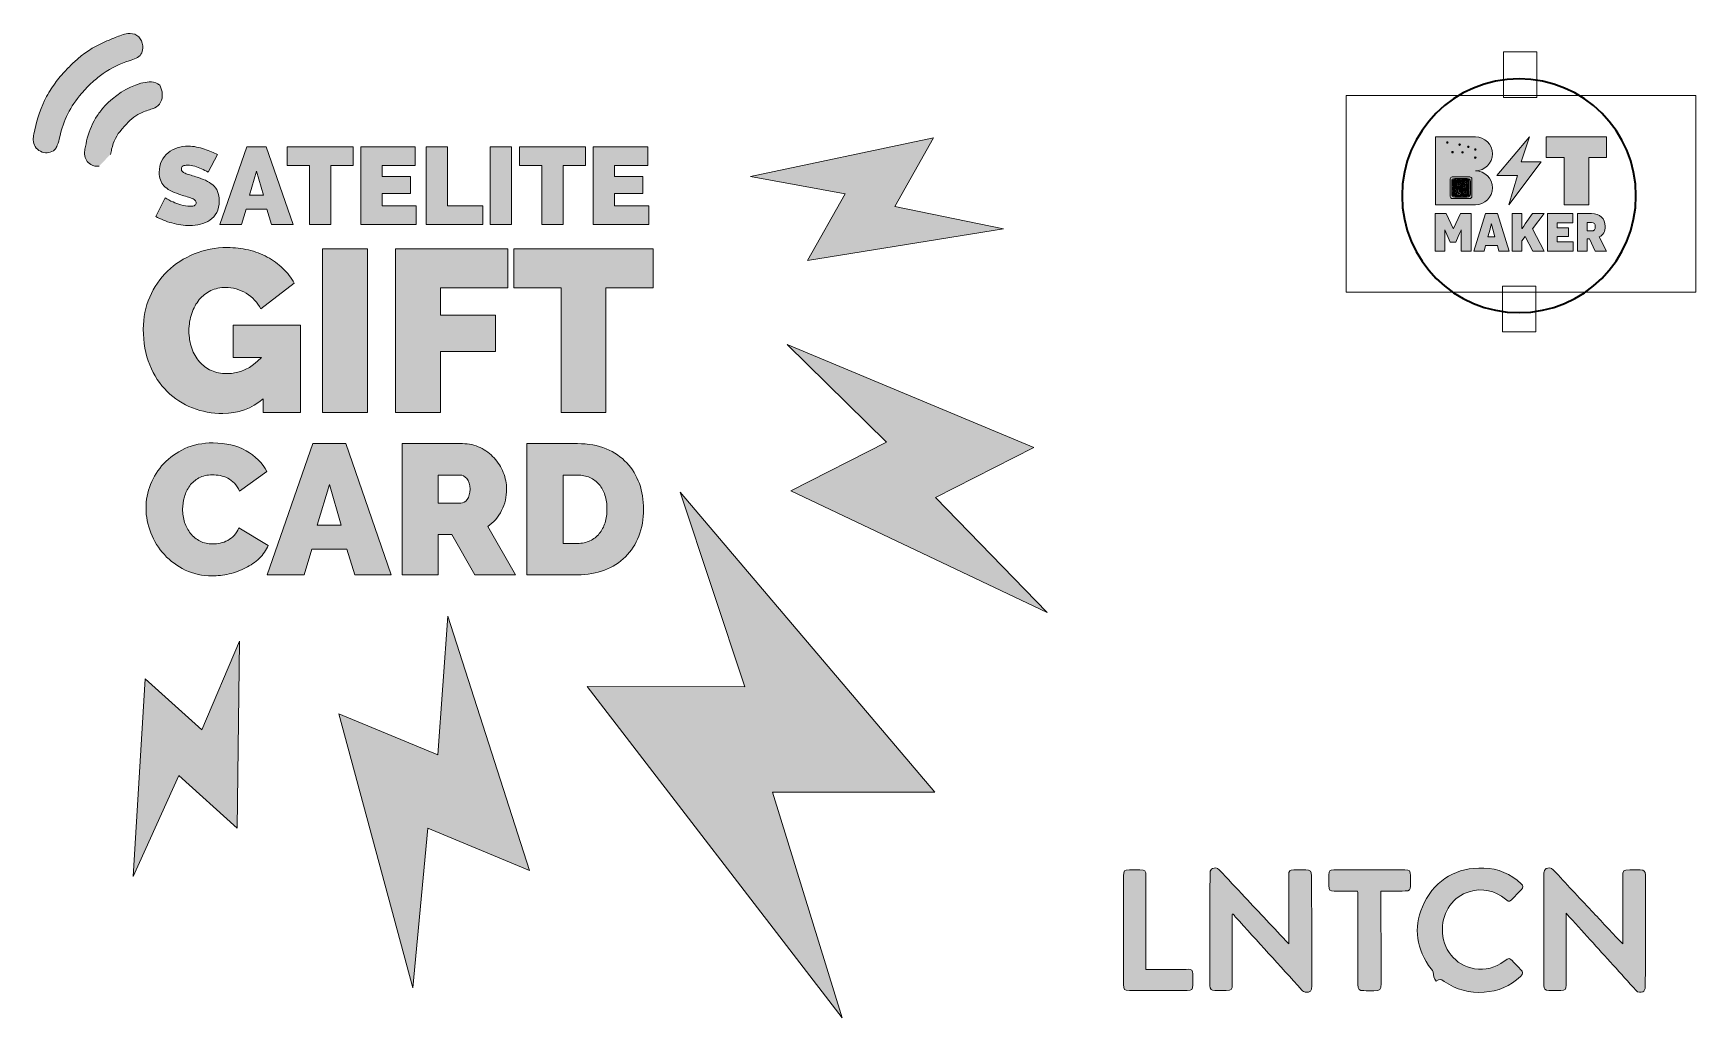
# Model space of a CAD drawing. Header units: inches. Extents: x 3.9 to 82.7, y -49.5 to -2.8.
import ezdxf

# ---------------------------------------------------------------- set-up
doc = ezdxf.new("R2010")
doc.units = ezdxf.units.IN
doc.header["$MEASUREMENT"] = 0
doc.layers.add('Layer 1', color=7, linetype='Continuous')

# ---------------------------------------------------------------- blocks, each defined once
blk = doc.blocks.new('block 3')
at = {"layer": 'Layer 1', "true_color": 0x262626}
h = blk.add_hatch(color=250, dxfattribs=at)
h.dxf.hatch_style = 2
edge = h.paths.add_edge_path()
edge.add_spline(control_points=[(72.237, -9.314), (72.676, -9.308), (73.031, -8.95), (73.031, -8.509), (73.031, -8.064), (72.67, -7.703), (72.225, -7.703), (72.225, -7.703), (70.339, -7.703), (70.339, -7.703), (70.339, -7.703), (70.339, -9.314), (70.339, -9.314), (70.339, -9.314), (70.339, -9.315), (70.339, -9.315), (70.339, -9.315), (70.339, -10.926), (70.339, -10.926), (70.339, -10.926), (72.225, -10.926), (72.225, -10.926), (72.67, -10.926), (73.031, -10.565), (73.031, -10.12), (73.031, -9.679), (72.676, -9.321), (72.237, -9.314)], knot_values=[0, 0, 0, 0, 1, 1, 1, 2, 2, 2, 3, 3, 3, 4, 4, 4, 5, 5, 5, 6, 6, 6, 7, 7, 7, 8, 8, 8, 9, 9, 9, 9], degree=3, periodic=1)
h = blk.add_hatch(color=250, dxfattribs=at)
h.dxf.hatch_style = 2
edge = h.paths.add_edge_path()
edge.add_spline(control_points=[(70.932, -7.974), (70.932, -7.953), (70.915, -7.936), (70.894, -7.936), (70.873, -7.936), (70.856, -7.953), (70.856, -7.974), (70.856, -7.995), (70.873, -8.012), (70.894, -8.012), (70.915, -8.012), (70.932, -7.995), (70.932, -7.974)], knot_values=[0, 0, 0, 0, 1, 1, 1, 2, 2, 2, 3, 3, 3, 4, 4, 4, 4], degree=3, periodic=1)
h = blk.add_hatch(color=250, dxfattribs=at)
h.dxf.hatch_style = 2
edge = h.paths.add_edge_path()
edge.add_spline(control_points=[(71.144, -8.394), (71.123, -8.394), (71.106, -8.411), (71.106, -8.431), (71.106, -8.452), (71.123, -8.469), (71.144, -8.469), (71.165, -8.469), (71.181, -8.452), (71.181, -8.431), (71.181, -8.411), (71.165, -8.394), (71.144, -8.394)], knot_values=[0, 0, 0, 0, 1, 1, 1, 2, 2, 2, 3, 3, 3, 4, 4, 4, 4], degree=3, periodic=1)
h = blk.add_hatch(color=250, dxfattribs=at)
h.dxf.hatch_style = 2
edge = h.paths.add_edge_path()
edge.add_spline(control_points=[(71.515, -8.075), (71.515, -8.054), (71.499, -8.038), (71.478, -8.038), (71.457, -8.038), (71.44, -8.054), (71.44, -8.075), (71.44, -8.096), (71.457, -8.113), (71.478, -8.113), (71.499, -8.113), (71.515, -8.096), (71.515, -8.075)], knot_values=[0, 0, 0, 0, 1, 1, 1, 2, 2, 2, 3, 3, 3, 4, 4, 4, 4], degree=3, periodic=1)
h = blk.add_hatch(color=250, dxfattribs=at)
h.dxf.hatch_style = 2
edge = h.paths.add_edge_path()
edge.add_spline(control_points=[(71.655, -8.445), (71.655, -8.424), (71.639, -8.407), (71.617, -8.407), (71.597, -8.407), (71.579, -8.424), (71.579, -8.445), (71.579, -8.465), (71.597, -8.482), (71.617, -8.482), (71.639, -8.482), (71.655, -8.465), (71.655, -8.445)], knot_values=[0, 0, 0, 0, 1, 1, 1, 2, 2, 2, 3, 3, 3, 4, 4, 4, 4], degree=3, periodic=1)
h = blk.add_hatch(color=250, dxfattribs=at)
h.dxf.hatch_style = 2
edge = h.paths.add_edge_path()
edge.add_spline(control_points=[(71.931, -8.179), (71.931, -8.159), (71.914, -8.141), (71.894, -8.141), (71.873, -8.141), (71.856, -8.159), (71.856, -8.179), (71.856, -8.2), (71.873, -8.217), (71.894, -8.217), (71.914, -8.217), (71.931, -8.2), (71.931, -8.179)], knot_values=[0, 0, 0, 0, 1, 1, 1, 2, 2, 2, 3, 3, 3, 4, 4, 4, 4], degree=3, periodic=1)
h = blk.add_hatch(color=250, dxfattribs=at)
h.dxf.hatch_style = 2
edge = h.paths.add_edge_path()
edge.add_spline(control_points=[(72.22, -8.343), (72.24, -8.343), (72.257, -8.326), (72.257, -8.305), (72.257, -8.284), (72.24, -8.267), (72.22, -8.267), (72.199, -8.267), (72.182, -8.284), (72.182, -8.305), (72.182, -8.326), (72.199, -8.343), (72.22, -8.343)], knot_values=[0, 0, 0, 0, 1, 1, 1, 2, 2, 2, 3, 3, 3, 4, 4, 4, 4], degree=3, periodic=1)
h = blk.add_hatch(color=250, dxfattribs=at)
h.dxf.hatch_style = 2
edge = h.paths.add_edge_path()
edge.add_spline(control_points=[(72.22, -8.728), (72.24, -8.728), (72.257, -8.712), (72.257, -8.691), (72.257, -8.67), (72.24, -8.653), (72.22, -8.653), (72.199, -8.653), (72.182, -8.67), (72.182, -8.691), (72.182, -8.712), (72.199, -8.728), (72.22, -8.728)], knot_values=[0, 0, 0, 0, 1, 1, 1, 2, 2, 2, 3, 3, 3, 4, 4, 4, 4], degree=3, periodic=1)
h = blk.add_hatch(color=250, dxfattribs=at)
h.dxf.hatch_style = 2
edge = h.paths.add_edge_path()
edge.add_spline(control_points=[(71.965, -9.608), (71.965, -9.608), (71.131, -9.608), (71.131, -9.608), (71.079, -9.608), (71.036, -9.65), (71.036, -9.703), (71.036, -9.703), (71.036, -10.537), (71.036, -10.537), (71.036, -10.589), (71.079, -10.632), (71.131, -10.632), (71.131, -10.632), (71.965, -10.632), (71.965, -10.632), (72.017, -10.632), (72.06, -10.589), (72.06, -10.537), (72.06, -10.537), (72.06, -9.703), (72.06, -9.703), (72.06, -9.65), (72.017, -9.608), (71.965, -9.608)], knot_values=[0, 0, 0, 0, 1, 1, 1, 2, 2, 2, 3, 3, 3, 4, 4, 4, 5, 5, 5, 6, 6, 6, 7, 7, 7, 8, 8, 8, 8], degree=3, periodic=1)
edge = h.paths.add_edge_path()
edge.add_spline(control_points=[(71.99, -10.416), (71.99, -10.496), (71.925, -10.562), (71.844, -10.562), (71.844, -10.562), (71.251, -10.562), (71.251, -10.562), (71.171, -10.562), (71.106, -10.496), (71.106, -10.416), (71.106, -10.416), (71.106, -9.823), (71.106, -9.823), (71.106, -9.743), (71.171, -9.678), (71.251, -9.678), (71.251, -9.678), (71.844, -9.678), (71.844, -9.678), (71.925, -9.678), (71.99, -9.743), (71.99, -9.823), (71.99, -9.823), (71.99, -10.416), (71.99, -10.416)], knot_values=[0, 0, 0, 0, 1, 1, 1, 2, 2, 2, 3, 3, 3, 4, 4, 4, 5, 5, 5, 6, 6, 6, 7, 7, 7, 8, 8, 8, 8], degree=3, periodic=1)
h = blk.add_hatch(color=250, dxfattribs=at)
h.dxf.hatch_style = 2
edge = h.paths.add_edge_path()
edge.add_spline(control_points=[(71.844, -9.728), (71.844, -9.728), (71.566, -9.728), (71.566, -9.728), (71.566, -9.728), (71.566, -9.814), (71.566, -9.814), (71.566, -9.814), (71.566, -9.853), (71.566, -9.853), (71.566, -9.853), (71.604, -9.853), (71.604, -9.853), (71.604, -9.853), (71.633, -9.853), (71.633, -9.853), (71.633, -9.853), (71.663, -9.853), (71.663, -9.853), (71.663, -9.853), (71.692, -9.853), (71.692, -9.853), (71.692, -9.853), (71.701, -9.853), (71.701, -9.853), (71.712, -9.817), (71.744, -9.79), (71.784, -9.79), (71.833, -9.79), (71.872, -9.83), (71.872, -9.878), (71.872, -9.927), (71.833, -9.966), (71.784, -9.966), (71.744, -9.966), (71.712, -9.94), (71.701, -9.904), (71.701, -9.904), (71.692, -9.904), (71.692, -9.904), (71.692, -9.904), (71.663, -9.904), (71.663, -9.904), (71.663, -9.904), (71.633, -9.904), (71.633, -9.904), (71.633, -9.904), (71.604, -9.904), (71.604, -9.904), (71.604, -9.904), (71.515, -9.904), (71.515, -9.904), (71.515, -9.904), (71.515, -9.814), (71.515, -9.814), (71.515, -9.814), (71.515, -9.728), (71.515, -9.728), (71.515, -9.728), (71.364, -9.728), (71.364, -9.728), (71.364, -9.728), (71.364, -9.804), (71.364, -9.804), (71.364, -9.804), (71.364, -9.857), (71.364, -9.857), (71.364, -9.857), (71.402, -9.895), (71.402, -9.895), (71.402, -9.895), (71.406, -9.901), (71.406, -9.901), (71.42, -9.893), (71.433, -9.888), (71.449, -9.888), (71.497, -9.888), (71.537, -9.928), (71.537, -9.976), (71.537, -10.025), (71.497, -10.065), (71.449, -10.065), (71.4, -10.065), (71.361, -10.025), (71.361, -9.976), (71.361, -9.962), (71.365, -9.949), (71.371, -9.937), (71.371, -9.937), (71.366, -9.931), (71.366, -9.931), (71.366, -9.931), (71.313, -9.878), (71.313, -9.878), (71.313, -9.878), (71.313, -9.804), (71.313, -9.804), (71.313, -9.804), (71.313, -9.728), (71.313, -9.728), (71.313, -9.728), (71.251, -9.728), (71.251, -9.728), (71.199, -9.728), (71.156, -9.771), (71.156, -9.823), (71.156, -9.823), (71.156, -10.042), (71.156, -10.042), (71.156, -10.042), (71.237, -10.042), (71.237, -10.042), (71.237, -10.042), (71.312, -10.042), (71.312, -10.042), (71.312, -10.042), (71.364, -10.095), (71.364, -10.095), (71.364, -10.095), (71.39, -10.12), (71.39, -10.12), (71.39, -10.12), (71.415, -10.146), (71.415, -10.146), (71.415, -10.146), (71.469, -10.199), (71.469, -10.199), (71.469, -10.199), (71.469, -10.273), (71.469, -10.273), (71.469, -10.273), (71.469, -10.302), (71.469, -10.302), (71.469, -10.302), (71.469, -10.303), (71.469, -10.303), (71.504, -10.314), (71.531, -10.347), (71.531, -10.386), (71.531, -10.435), (71.491, -10.475), (71.443, -10.475), (71.394, -10.475), (71.355, -10.435), (71.355, -10.386), (71.355, -10.347), (71.382, -10.314), (71.418, -10.303), (71.418, -10.303), (71.418, -10.302), (71.418, -10.302), (71.418, -10.302), (71.418, -10.273), (71.418, -10.273), (71.418, -10.273), (71.418, -10.22), (71.418, -10.22), (71.418, -10.22), (71.38, -10.182), (71.38, -10.182), (71.38, -10.182), (71.354, -10.156), (71.354, -10.156), (71.354, -10.156), (71.329, -10.131), (71.329, -10.131), (71.329, -10.131), (71.291, -10.093), (71.291, -10.093), (71.291, -10.093), (71.237, -10.093), (71.237, -10.093), (71.237, -10.093), (71.156, -10.093), (71.156, -10.093), (71.156, -10.093), (71.156, -10.246), (71.156, -10.246), (71.156, -10.246), (71.201, -10.246), (71.201, -10.246), (71.212, -10.211), (71.245, -10.185), (71.284, -10.185), (71.332, -10.185), (71.372, -10.225), (71.372, -10.273), (71.372, -10.322), (71.332, -10.362), (71.284, -10.362), (71.243, -10.362), (71.211, -10.334), (71.2, -10.297), (71.2, -10.297), (71.156, -10.297), (71.156, -10.297), (71.156, -10.297), (71.156, -10.416), (71.156, -10.416), (71.156, -10.469), (71.199, -10.511), (71.251, -10.511), (71.251, -10.511), (71.562, -10.511), (71.562, -10.511), (71.562, -10.511), (71.562, -10.407), (71.562, -10.407), (71.562, -10.407), (71.562, -10.377), (71.562, -10.377), (71.562, -10.377), (71.562, -10.347), (71.562, -10.347), (71.562, -10.347), (71.562, -10.317), (71.562, -10.317), (71.562, -10.317), (71.562, -10.287), (71.562, -10.287), (71.562, -10.287), (71.562, -10.258), (71.562, -10.258), (71.562, -10.258), (71.562, -10.183), (71.562, -10.183), (71.562, -10.183), (71.615, -10.13), (71.615, -10.13), (71.615, -10.13), (71.635, -10.11), (71.635, -10.11), (71.635, -10.11), (71.639, -10.107), (71.639, -10.107), (71.631, -10.094), (71.625, -10.079), (71.625, -10.063), (71.625, -10.014), (71.665, -9.974), (71.713, -9.974), (71.762, -9.974), (71.801, -10.014), (71.801, -10.063), (71.801, -10.111), (71.762, -10.151), (71.713, -10.151), (71.7, -10.151), (71.687, -10.147), (71.676, -10.142), (71.676, -10.142), (71.671, -10.146), (71.671, -10.146), (71.671, -10.146), (71.651, -10.166), (71.651, -10.166), (71.651, -10.166), (71.613, -10.204), (71.613, -10.204), (71.613, -10.204), (71.613, -10.258), (71.613, -10.258), (71.613, -10.258), (71.613, -10.287), (71.613, -10.287), (71.613, -10.287), (71.613, -10.317), (71.613, -10.317), (71.613, -10.317), (71.613, -10.347), (71.613, -10.347), (71.613, -10.347), (71.613, -10.377), (71.613, -10.377), (71.613, -10.377), (71.613, -10.407), (71.613, -10.407), (71.613, -10.407), (71.613, -10.511), (71.613, -10.511), (71.613, -10.511), (71.844, -10.511), (71.844, -10.511), (71.896, -10.511), (71.939, -10.469), (71.939, -10.416), (71.939, -10.416), (71.939, -10.256), (71.939, -10.256), (71.939, -10.256), (71.902, -10.256), (71.902, -10.256), (71.902, -10.256), (71.848, -10.256), (71.848, -10.256), (71.848, -10.256), (71.816, -10.287), (71.816, -10.287), (71.824, -10.3), (71.83, -10.315), (71.83, -10.331), (71.83, -10.38), (71.79, -10.42), (71.741, -10.42), (71.693, -10.42), (71.653, -10.38), (71.653, -10.331), (71.653, -10.283), (71.693, -10.243), (71.741, -10.243), (71.755, -10.243), (71.768, -10.247), (71.78, -10.252), (71.78, -10.252), (71.827, -10.205), (71.827, -10.205), (71.827, -10.205), (71.902, -10.205), (71.902, -10.205), (71.902, -10.205), (71.939, -10.205), (71.939, -10.205), (71.939, -10.205), (71.939, -9.823), (71.939, -9.823), (71.939, -9.771), (71.896, -9.728), (71.844, -9.728)], knot_values=[0, 0, 0, 0, 1, 1, 1, 2, 2, 2, 3, 3, 3, 4, 4, 4, 5, 5, 5, 6, 6, 6, 7, 7, 7, 8, 8, 8, 9, 9, 9, 10, 10, 10, 11, 11, 11, 12, 12, 12, 13, 13, 13, 14, 14, 14, 15, 15, 15, 16, 16, 16, 17, 17, 17, 18, 18, 18, 19, 19, 19, 20, 20, 20, 21, 21, 21, 22, 22, 22, 23, 23, 23, 24, 24, 24, 25, 25, 25, 26, 26, 26, 27, 27, 27, 28, 28, 28, 29, 29, 29, 30, 30, 30, 31, 31, 31, 32, 32, 32, 33, 33, 33, 34, 34, 34, 35, 35, 35, 36, 36, 36, 37, 37, 37, 38, 38, 38, 39, 39, 39, 40, 40, 40, 41, 41, 41, 42, 42, 42, 43, 43, 43, 44, 44, 44, 45, 45, 45, 46, 46, 46, 47, 47, 47, 48, 48, 48, 49, 49, 49, 50, 50, 50, 51, 51, 51, 52, 52, 52, 53, 53, 53, 54, 54, 54, 55, 55, 55, 56, 56, 56, 57, 57, 57, 58, 58, 58, 59, 59, 59, 60, 60, 60, 61, 61, 61, 62, 62, 62, 63, 63, 63, 64, 64, 64, 65, 65, 65, 66, 66, 66, 67, 67, 67, 68, 68, 68, 69, 69, 69, 70, 70, 70, 71, 71, 71, 72, 72, 72, 73, 73, 73, 74, 74, 74, 75, 75, 75, 76, 76, 76, 77, 77, 77, 78, 78, 78, 79, 79, 79, 80, 80, 80, 81, 81, 81, 82, 82, 82, 83, 83, 83, 84, 84, 84, 85, 85, 85, 86, 86, 86, 87, 87, 87, 88, 88, 88, 89, 89, 89, 90, 90, 90, 91, 91, 91, 92, 92, 92, 93, 93, 93, 94, 94, 94, 95, 95, 95, 96, 96, 96, 97, 97, 97, 98, 98, 98, 99, 99, 99, 100, 100, 100, 101, 101, 101, 102, 102, 102, 103, 103, 103, 104, 104, 104, 105, 105, 105, 106, 106, 106, 107, 107, 107, 108, 108, 108, 109, 109, 109, 109], degree=3, periodic=1)
h = blk.add_hatch(color=250, dxfattribs=at)
h.dxf.hatch_style = 2
edge = h.paths.add_edge_path()
edge.add_spline(control_points=[(71.321, -10.273), (71.321, -10.253), (71.305, -10.236), (71.284, -10.236), (71.263, -10.236), (71.246, -10.253), (71.246, -10.273), (71.246, -10.294), (71.263, -10.311), (71.284, -10.311), (71.305, -10.311), (71.321, -10.294), (71.321, -10.273)], knot_values=[0, 0, 0, 0, 1, 1, 1, 2, 2, 2, 3, 3, 3, 4, 4, 4, 4], degree=3, periodic=1)
h = blk.add_hatch(color=250, dxfattribs=at)
h.dxf.hatch_style = 2
edge = h.paths.add_edge_path()
edge.add_spline(control_points=[(71.487, -9.976), (71.487, -9.955), (71.47, -9.939), (71.449, -9.939), (71.428, -9.939), (71.411, -9.955), (71.411, -9.976), (71.411, -9.997), (71.428, -10.014), (71.449, -10.014), (71.47, -10.014), (71.487, -9.997), (71.487, -9.976)], knot_values=[0, 0, 0, 0, 1, 1, 1, 2, 2, 2, 3, 3, 3, 4, 4, 4, 4], degree=3, periodic=1)
h = blk.add_hatch(color=250, dxfattribs=at)
h.dxf.hatch_style = 2
edge = h.paths.add_edge_path()
edge.add_spline(control_points=[(71.751, -10.063), (71.751, -10.042), (71.734, -10.025), (71.713, -10.025), (71.692, -10.025), (71.676, -10.042), (71.676, -10.063), (71.676, -10.083), (71.692, -10.1), (71.713, -10.1), (71.734, -10.1), (71.751, -10.083), (71.751, -10.063)], knot_values=[0, 0, 0, 0, 1, 1, 1, 2, 2, 2, 3, 3, 3, 4, 4, 4, 4], degree=3, periodic=1)
h = blk.add_hatch(color=250, dxfattribs=at)
h.dxf.hatch_style = 2
edge = h.paths.add_edge_path()
edge.add_spline(control_points=[(71.822, -9.878), (71.822, -9.857), (71.805, -9.84), (71.784, -9.84), (71.763, -9.84), (71.746, -9.857), (71.746, -9.878), (71.746, -9.899), (71.763, -9.916), (71.784, -9.916), (71.805, -9.916), (71.822, -9.899), (71.822, -9.878)], knot_values=[0, 0, 0, 0, 1, 1, 1, 2, 2, 2, 3, 3, 3, 4, 4, 4, 4], degree=3, periodic=1)
h = blk.add_hatch(color=250, dxfattribs=at)
h.dxf.hatch_style = 2
edge = h.paths.add_edge_path()
edge.add_spline(control_points=[(71.405, -10.386), (71.405, -10.407), (71.422, -10.424), (71.443, -10.424), (71.464, -10.424), (71.481, -10.407), (71.481, -10.386), (71.481, -10.366), (71.464, -10.349), (71.443, -10.349), (71.422, -10.349), (71.405, -10.366), (71.405, -10.386)], knot_values=[0, 0, 0, 0, 1, 1, 1, 2, 2, 2, 3, 3, 3, 4, 4, 4, 4], degree=3, periodic=1)
h = blk.add_hatch(color=250, dxfattribs=at)
h.dxf.hatch_style = 2
edge = h.paths.add_edge_path()
edge.add_spline(control_points=[(71.704, -10.331), (71.704, -10.352), (71.721, -10.369), (71.741, -10.369), (71.762, -10.369), (71.779, -10.352), (71.779, -10.331), (71.779, -10.31), (71.762, -10.293), (71.741, -10.293), (71.721, -10.293), (71.704, -10.31), (71.704, -10.331)], knot_values=[0, 0, 0, 0, 1, 1, 1, 2, 2, 2, 3, 3, 3, 4, 4, 4, 4], degree=3, periodic=1)
at = {"layer": 'Layer 1', "lineweight": 0}
for points, knots in [([(72.237, -9.314), (72.676, -9.308), (73.031, -8.95), (73.031, -8.509), (73.031, -8.064), (72.67, -7.703), (72.225, -7.703), (72.225, -7.703), (70.339, -7.703), (70.339, -7.703), (70.339, -7.703), (70.339, -9.314), (70.339, -9.314), (70.339, -9.314), (70.339, -9.315), (70.339, -9.315), (70.339, -9.315), (70.339, -10.926), (70.339, -10.926), (70.339, -10.926), (72.225, -10.926), (72.225, -10.926), (72.67, -10.926), (73.031, -10.565), (73.031, -10.12), (73.031, -9.679), (72.676, -9.321), (72.237, -9.314)], [0, 0, 0, 0, 1, 1, 1, 2, 2, 2, 3, 3, 3, 4, 4, 4, 5, 5, 5, 6, 6, 6, 7, 7, 7, 8, 8, 8, 9, 9, 9, 9]), ([(70.932, -7.974), (70.932, -7.953), (70.915, -7.936), (70.894, -7.936), (70.873, -7.936), (70.856, -7.953), (70.856, -7.974), (70.856, -7.995), (70.873, -8.012), (70.894, -8.012), (70.915, -8.012), (70.932, -7.995), (70.932, -7.974)], [0, 0, 0, 0, 1, 1, 1, 2, 2, 2, 3, 3, 3, 4, 4, 4, 4]), ([(71.144, -8.394), (71.123, -8.394), (71.106, -8.411), (71.106, -8.431), (71.106, -8.452), (71.123, -8.469), (71.144, -8.469), (71.165, -8.469), (71.181, -8.452), (71.181, -8.431), (71.181, -8.411), (71.165, -8.394), (71.144, -8.394)], [0, 0, 0, 0, 1, 1, 1, 2, 2, 2, 3, 3, 3, 4, 4, 4, 4]), ([(71.515, -8.075), (71.515, -8.054), (71.499, -8.038), (71.478, -8.038), (71.457, -8.038), (71.44, -8.054), (71.44, -8.075), (71.44, -8.096), (71.457, -8.113), (71.478, -8.113), (71.499, -8.113), (71.515, -8.096), (71.515, -8.075)], [0, 0, 0, 0, 1, 1, 1, 2, 2, 2, 3, 3, 3, 4, 4, 4, 4]), ([(71.655, -8.445), (71.655, -8.424), (71.639, -8.407), (71.617, -8.407), (71.597, -8.407), (71.579, -8.424), (71.579, -8.445), (71.579, -8.465), (71.597, -8.482), (71.617, -8.482), (71.639, -8.482), (71.655, -8.465), (71.655, -8.445)], [0, 0, 0, 0, 1, 1, 1, 2, 2, 2, 3, 3, 3, 4, 4, 4, 4]), ([(71.931, -8.179), (71.931, -8.159), (71.914, -8.141), (71.894, -8.141), (71.873, -8.141), (71.856, -8.159), (71.856, -8.179), (71.856, -8.2), (71.873, -8.217), (71.894, -8.217), (71.914, -8.217), (71.931, -8.2), (71.931, -8.179)], [0, 0, 0, 0, 1, 1, 1, 2, 2, 2, 3, 3, 3, 4, 4, 4, 4]), ([(72.22, -8.343), (72.24, -8.343), (72.257, -8.326), (72.257, -8.305), (72.257, -8.284), (72.24, -8.267), (72.22, -8.267), (72.199, -8.267), (72.182, -8.284), (72.182, -8.305), (72.182, -8.326), (72.199, -8.343), (72.22, -8.343)], [0, 0, 0, 0, 1, 1, 1, 2, 2, 2, 3, 3, 3, 4, 4, 4, 4]), ([(72.22, -8.728), (72.24, -8.728), (72.257, -8.712), (72.257, -8.691), (72.257, -8.67), (72.24, -8.653), (72.22, -8.653), (72.199, -8.653), (72.182, -8.67), (72.182, -8.691), (72.182, -8.712), (72.199, -8.728), (72.22, -8.728)], [0, 0, 0, 0, 1, 1, 1, 2, 2, 2, 3, 3, 3, 4, 4, 4, 4]), ([(71.965, -9.608), (71.965, -9.608), (71.131, -9.608), (71.131, -9.608), (71.079, -9.608), (71.036, -9.65), (71.036, -9.703), (71.036, -9.703), (71.036, -10.537), (71.036, -10.537), (71.036, -10.589), (71.079, -10.632), (71.131, -10.632), (71.131, -10.632), (71.965, -10.632), (71.965, -10.632), (72.017, -10.632), (72.06, -10.589), (72.06, -10.537), (72.06, -10.537), (72.06, -9.703), (72.06, -9.703), (72.06, -9.65), (72.017, -9.608), (71.965, -9.608)], [0, 0, 0, 0, 1, 1, 1, 2, 2, 2, 3, 3, 3, 4, 4, 4, 5, 5, 5, 6, 6, 6, 7, 7, 7, 8, 8, 8, 8]), ([(71.99, -10.416), (71.99, -10.496), (71.925, -10.562), (71.844, -10.562), (71.844, -10.562), (71.251, -10.562), (71.251, -10.562), (71.171, -10.562), (71.106, -10.496), (71.106, -10.416), (71.106, -10.416), (71.106, -9.823), (71.106, -9.823), (71.106, -9.743), (71.171, -9.678), (71.251, -9.678), (71.251, -9.678), (71.844, -9.678), (71.844, -9.678), (71.925, -9.678), (71.99, -9.743), (71.99, -9.823), (71.99, -9.823), (71.99, -10.416), (71.99, -10.416)], [0, 0, 0, 0, 1, 1, 1, 2, 2, 2, 3, 3, 3, 4, 4, 4, 5, 5, 5, 6, 6, 6, 7, 7, 7, 8, 8, 8, 8]), ([(71.844, -9.728), (71.844, -9.728), (71.566, -9.728), (71.566, -9.728), (71.566, -9.728), (71.566, -9.814), (71.566, -9.814), (71.566, -9.814), (71.566, -9.853), (71.566, -9.853), (71.566, -9.853), (71.604, -9.853), (71.604, -9.853), (71.604, -9.853), (71.633, -9.853), (71.633, -9.853), (71.633, -9.853), (71.663, -9.853), (71.663, -9.853), (71.663, -9.853), (71.692, -9.853), (71.692, -9.853), (71.692, -9.853), (71.701, -9.853), (71.701, -9.853), (71.712, -9.817), (71.744, -9.79), (71.784, -9.79), (71.833, -9.79), (71.872, -9.83), (71.872, -9.878), (71.872, -9.927), (71.833, -9.966), (71.784, -9.966), (71.744, -9.966), (71.712, -9.94), (71.701, -9.904), (71.701, -9.904), (71.692, -9.904), (71.692, -9.904), (71.692, -9.904), (71.663, -9.904), (71.663, -9.904), (71.663, -9.904), (71.633, -9.904), (71.633, -9.904), (71.633, -9.904), (71.604, -9.904), (71.604, -9.904), (71.604, -9.904), (71.515, -9.904), (71.515, -9.904), (71.515, -9.904), (71.515, -9.814), (71.515, -9.814), (71.515, -9.814), (71.515, -9.728), (71.515, -9.728), (71.515, -9.728), (71.364, -9.728), (71.364, -9.728), (71.364, -9.728), (71.364, -9.804), (71.364, -9.804), (71.364, -9.804), (71.364, -9.857), (71.364, -9.857), (71.364, -9.857), (71.402, -9.895), (71.402, -9.895), (71.402, -9.895), (71.406, -9.901), (71.406, -9.901), (71.42, -9.893), (71.433, -9.888), (71.449, -9.888), (71.497, -9.888), (71.537, -9.928), (71.537, -9.976), (71.537, -10.025), (71.497, -10.065), (71.449, -10.065), (71.4, -10.065), (71.361, -10.025), (71.361, -9.976), (71.361, -9.962), (71.365, -9.949), (71.371, -9.937), (71.371, -9.937), (71.366, -9.931), (71.366, -9.931), (71.366, -9.931), (71.313, -9.878), (71.313, -9.878), (71.313, -9.878), (71.313, -9.804), (71.313, -9.804), (71.313, -9.804), (71.313, -9.728), (71.313, -9.728), (71.313, -9.728), (71.251, -9.728), (71.251, -9.728), (71.199, -9.728), (71.156, -9.771), (71.156, -9.823), (71.156, -9.823), (71.156, -10.042), (71.156, -10.042), (71.156, -10.042), (71.237, -10.042), (71.237, -10.042), (71.237, -10.042), (71.312, -10.042), (71.312, -10.042), (71.312, -10.042), (71.364, -10.095), (71.364, -10.095), (71.364, -10.095), (71.39, -10.12), (71.39, -10.12), (71.39, -10.12), (71.415, -10.146), (71.415, -10.146), (71.415, -10.146), (71.469, -10.199), (71.469, -10.199), (71.469, -10.199), (71.469, -10.273), (71.469, -10.273), (71.469, -10.273), (71.469, -10.302), (71.469, -10.302), (71.469, -10.302), (71.469, -10.303), (71.469, -10.303), (71.504, -10.314), (71.531, -10.347), (71.531, -10.386), (71.531, -10.435), (71.491, -10.475), (71.443, -10.475), (71.394, -10.475), (71.355, -10.435), (71.355, -10.386), (71.355, -10.347), (71.382, -10.314), (71.418, -10.303), (71.418, -10.303), (71.418, -10.302), (71.418, -10.302), (71.418, -10.302), (71.418, -10.273), (71.418, -10.273), (71.418, -10.273), (71.418, -10.22), (71.418, -10.22), (71.418, -10.22), (71.38, -10.182), (71.38, -10.182), (71.38, -10.182), (71.354, -10.156), (71.354, -10.156), (71.354, -10.156), (71.329, -10.131), (71.329, -10.131), (71.329, -10.131), (71.291, -10.093), (71.291, -10.093), (71.291, -10.093), (71.237, -10.093), (71.237, -10.093), (71.237, -10.093), (71.156, -10.093), (71.156, -10.093), (71.156, -10.093), (71.156, -10.246), (71.156, -10.246), (71.156, -10.246), (71.201, -10.246), (71.201, -10.246), (71.212, -10.211), (71.245, -10.185), (71.284, -10.185), (71.332, -10.185), (71.372, -10.225), (71.372, -10.273), (71.372, -10.322), (71.332, -10.362), (71.284, -10.362), (71.243, -10.362), (71.211, -10.334), (71.2, -10.297), (71.2, -10.297), (71.156, -10.297), (71.156, -10.297), (71.156, -10.297), (71.156, -10.416), (71.156, -10.416), (71.156, -10.469), (71.199, -10.511), (71.251, -10.511), (71.251, -10.511), (71.562, -10.511), (71.562, -10.511), (71.562, -10.511), (71.562, -10.407), (71.562, -10.407), (71.562, -10.407), (71.562, -10.377), (71.562, -10.377), (71.562, -10.377), (71.562, -10.347), (71.562, -10.347), (71.562, -10.347), (71.562, -10.317), (71.562, -10.317), (71.562, -10.317), (71.562, -10.287), (71.562, -10.287), (71.562, -10.287), (71.562, -10.258), (71.562, -10.258), (71.562, -10.258), (71.562, -10.183), (71.562, -10.183), (71.562, -10.183), (71.615, -10.13), (71.615, -10.13), (71.615, -10.13), (71.635, -10.11), (71.635, -10.11), (71.635, -10.11), (71.639, -10.107), (71.639, -10.107), (71.631, -10.094), (71.625, -10.079), (71.625, -10.063), (71.625, -10.014), (71.665, -9.974), (71.713, -9.974), (71.762, -9.974), (71.801, -10.014), (71.801, -10.063), (71.801, -10.111), (71.762, -10.151), (71.713, -10.151), (71.7, -10.151), (71.687, -10.147), (71.676, -10.142), (71.676, -10.142), (71.671, -10.146), (71.671, -10.146), (71.671, -10.146), (71.651, -10.166), (71.651, -10.166), (71.651, -10.166), (71.613, -10.204), (71.613, -10.204), (71.613, -10.204), (71.613, -10.258), (71.613, -10.258), (71.613, -10.258), (71.613, -10.287), (71.613, -10.287), (71.613, -10.287), (71.613, -10.317), (71.613, -10.317), (71.613, -10.317), (71.613, -10.347), (71.613, -10.347), (71.613, -10.347), (71.613, -10.377), (71.613, -10.377), (71.613, -10.377), (71.613, -10.407), (71.613, -10.407), (71.613, -10.407), (71.613, -10.511), (71.613, -10.511), (71.613, -10.511), (71.844, -10.511), (71.844, -10.511), (71.896, -10.511), (71.939, -10.469), (71.939, -10.416), (71.939, -10.416), (71.939, -10.256), (71.939, -10.256), (71.939, -10.256), (71.902, -10.256), (71.902, -10.256), (71.902, -10.256), (71.848, -10.256), (71.848, -10.256), (71.848, -10.256), (71.816, -10.287), (71.816, -10.287), (71.824, -10.3), (71.83, -10.315), (71.83, -10.331), (71.83, -10.38), (71.79, -10.42), (71.741, -10.42), (71.693, -10.42), (71.653, -10.38), (71.653, -10.331), (71.653, -10.283), (71.693, -10.243), (71.741, -10.243), (71.755, -10.243), (71.768, -10.247), (71.78, -10.252), (71.78, -10.252), (71.827, -10.205), (71.827, -10.205), (71.827, -10.205), (71.902, -10.205), (71.902, -10.205), (71.902, -10.205), (71.939, -10.205), (71.939, -10.205), (71.939, -10.205), (71.939, -9.823), (71.939, -9.823), (71.939, -9.771), (71.896, -9.728), (71.844, -9.728)], [0, 0, 0, 0, 1, 1, 1, 2, 2, 2, 3, 3, 3, 4, 4, 4, 5, 5, 5, 6, 6, 6, 7, 7, 7, 8, 8, 8, 9, 9, 9, 10, 10, 10, 11, 11, 11, 12, 12, 12, 13, 13, 13, 14, 14, 14, 15, 15, 15, 16, 16, 16, 17, 17, 17, 18, 18, 18, 19, 19, 19, 20, 20, 20, 21, 21, 21, 22, 22, 22, 23, 23, 23, 24, 24, 24, 25, 25, 25, 26, 26, 26, 27, 27, 27, 28, 28, 28, 29, 29, 29, 30, 30, 30, 31, 31, 31, 32, 32, 32, 33, 33, 33, 34, 34, 34, 35, 35, 35, 36, 36, 36, 37, 37, 37, 38, 38, 38, 39, 39, 39, 40, 40, 40, 41, 41, 41, 42, 42, 42, 43, 43, 43, 44, 44, 44, 45, 45, 45, 46, 46, 46, 47, 47, 47, 48, 48, 48, 49, 49, 49, 50, 50, 50, 51, 51, 51, 52, 52, 52, 53, 53, 53, 54, 54, 54, 55, 55, 55, 56, 56, 56, 57, 57, 57, 58, 58, 58, 59, 59, 59, 60, 60, 60, 61, 61, 61, 62, 62, 62, 63, 63, 63, 64, 64, 64, 65, 65, 65, 66, 66, 66, 67, 67, 67, 68, 68, 68, 69, 69, 69, 70, 70, 70, 71, 71, 71, 72, 72, 72, 73, 73, 73, 74, 74, 74, 75, 75, 75, 76, 76, 76, 77, 77, 77, 78, 78, 78, 79, 79, 79, 80, 80, 80, 81, 81, 81, 82, 82, 82, 83, 83, 83, 84, 84, 84, 85, 85, 85, 86, 86, 86, 87, 87, 87, 88, 88, 88, 89, 89, 89, 90, 90, 90, 91, 91, 91, 92, 92, 92, 93, 93, 93, 94, 94, 94, 95, 95, 95, 96, 96, 96, 97, 97, 97, 98, 98, 98, 99, 99, 99, 100, 100, 100, 101, 101, 101, 102, 102, 102, 103, 103, 103, 104, 104, 104, 105, 105, 105, 106, 106, 106, 107, 107, 107, 108, 108, 108, 109, 109, 109, 109]), ([(71.321, -10.273), (71.321, -10.253), (71.305, -10.236), (71.284, -10.236), (71.263, -10.236), (71.246, -10.253), (71.246, -10.273), (71.246, -10.294), (71.263, -10.311), (71.284, -10.311), (71.305, -10.311), (71.321, -10.294), (71.321, -10.273)], [0, 0, 0, 0, 1, 1, 1, 2, 2, 2, 3, 3, 3, 4, 4, 4, 4]), ([(71.487, -9.976), (71.487, -9.955), (71.47, -9.939), (71.449, -9.939), (71.428, -9.939), (71.411, -9.955), (71.411, -9.976), (71.411, -9.997), (71.428, -10.014), (71.449, -10.014), (71.47, -10.014), (71.487, -9.997), (71.487, -9.976)], [0, 0, 0, 0, 1, 1, 1, 2, 2, 2, 3, 3, 3, 4, 4, 4, 4]), ([(71.751, -10.063), (71.751, -10.042), (71.734, -10.025), (71.713, -10.025), (71.692, -10.025), (71.676, -10.042), (71.676, -10.063), (71.676, -10.083), (71.692, -10.1), (71.713, -10.1), (71.734, -10.1), (71.751, -10.083), (71.751, -10.063)], [0, 0, 0, 0, 1, 1, 1, 2, 2, 2, 3, 3, 3, 4, 4, 4, 4]), ([(71.822, -9.878), (71.822, -9.857), (71.805, -9.84), (71.784, -9.84), (71.763, -9.84), (71.746, -9.857), (71.746, -9.878), (71.746, -9.899), (71.763, -9.916), (71.784, -9.916), (71.805, -9.916), (71.822, -9.899), (71.822, -9.878)], [0, 0, 0, 0, 1, 1, 1, 2, 2, 2, 3, 3, 3, 4, 4, 4, 4]), ([(71.405, -10.386), (71.405, -10.407), (71.422, -10.424), (71.443, -10.424), (71.464, -10.424), (71.481, -10.407), (71.481, -10.386), (71.481, -10.366), (71.464, -10.349), (71.443, -10.349), (71.422, -10.349), (71.405, -10.366), (71.405, -10.386)], [0, 0, 0, 0, 1, 1, 1, 2, 2, 2, 3, 3, 3, 4, 4, 4, 4]), ([(71.704, -10.331), (71.704, -10.352), (71.721, -10.369), (71.741, -10.369), (71.762, -10.369), (71.779, -10.352), (71.779, -10.331), (71.779, -10.31), (71.762, -10.293), (71.741, -10.293), (71.721, -10.293), (71.704, -10.31), (71.704, -10.331)], [0, 0, 0, 0, 1, 1, 1, 2, 2, 2, 3, 3, 3, 4, 4, 4, 4])]:
    blk.add_open_spline(points, degree=3, knots=knots, dxfattribs=at)
blk = doc.blocks.new('block 2')
at = {"layer": 'Layer 1', "true_color": 0x262626}
h = blk.add_hatch(color=250, dxfattribs=at)
h.dxf.hatch_style = 2
edge = h.paths.add_edge_path()
edge.add_spline(control_points=[(71.555, -12.748), (71.555, -12.573), (71.555, -12.414), (71.557, -12.272), (71.557, -12.272), (71.559, -12.109), (71.559, -12.109), (71.559, -12.109), (71.552, -12.109), (71.552, -12.109), (71.555, -12.107), (71.509, -12.213), (71.418, -12.424), (71.418, -12.424), (71.301, -12.697), (71.301, -12.697), (71.301, -12.697), (71.032, -12.697), (71.032, -12.697), (71.032, -12.697), (70.781, -12.109), (70.781, -12.109), (70.781, -12.109), (70.771, -12.109), (70.771, -12.109), (70.771, -12.109), (70.774, -12.272), (70.774, -12.272), (70.776, -12.414), (70.776, -12.573), (70.776, -12.748), (70.776, -12.748), (70.776, -13.119), (70.776, -13.119), (70.776, -13.119), (70.319, -13.119), (70.319, -13.119), (70.319, -13.119), (70.319, -11.343), (70.319, -11.343), (70.319, -11.343), (70.842, -11.343), (70.842, -11.343), (70.842, -11.343), (71.179, -12.048), (71.179, -12.048), (71.179, -12.048), (71.189, -12.048), (71.189, -12.048), (71.189, -12.048), (71.519, -11.343), (71.519, -11.343), (71.519, -11.343), (72.019, -11.343), (72.019, -11.343), (72.019, -11.343), (72.019, -13.119), (72.019, -13.119), (72.019, -13.119), (71.555, -13.119), (71.555, -13.119), (71.555, -13.119), (71.555, -12.748), (71.555, -12.748)], knot_values=[0, 0, 0, 0, 1, 1, 1, 2, 2, 2, 3, 3, 3, 4, 4, 4, 5, 5, 5, 6, 6, 6, 7, 7, 7, 8, 8, 8, 9, 9, 9, 10, 10, 10, 11, 11, 11, 12, 12, 12, 13, 13, 13, 14, 14, 14, 15, 15, 15, 16, 16, 16, 17, 17, 17, 18, 18, 18, 19, 19, 19, 20, 20, 20, 21, 21, 21, 21], degree=3, periodic=1)
h = blk.add_hatch(color=250, dxfattribs=at)
h.dxf.hatch_style = 2
h.paths.add_polyline_path([(72.706, -12.862), (72.638, -13.119), (72.155, -13.119), (72.706, -11.343), (73.279, -11.343), (73.829, -13.119), (73.34, -13.119), (73.269, -12.862)])
edge = h.paths.add_edge_path()
edge.add_spline(control_points=[(73.056, -12.084), (73.011, -11.914), (72.99, -11.833), (72.993, -11.835), (72.993, -11.835), (72.982, -11.835), (72.982, -11.835), (72.985, -11.833), (72.964, -11.914), (72.919, -12.081), (72.919, -12.081), (72.82, -12.439), (72.82, -12.439), (72.82, -12.439), (73.155, -12.439), (73.155, -12.439), (73.155, -12.439), (73.056, -12.084), (73.056, -12.084)], knot_values=[0, 0, 0, 0, 1, 1, 1, 2, 2, 2, 3, 3, 3, 4, 4, 4, 5, 5, 5, 6, 6, 6, 6], degree=3, periodic=1)
h = blk.add_hatch(color=250, dxfattribs=at)
h.dxf.hatch_style = 2
edge = h.paths.add_edge_path()
edge.add_spline(control_points=[(74.59, -12.434), (74.59, -12.434), (74.431, -12.642), (74.431, -12.642), (74.431, -12.642), (74.431, -13.119), (74.431, -13.119), (74.431, -13.119), (73.966, -13.119), (73.966, -13.119), (73.966, -13.119), (73.966, -11.343), (73.966, -11.343), (73.966, -11.343), (74.431, -11.343), (74.431, -11.343), (74.431, -11.343), (74.431, -12.051), (74.431, -12.051), (74.431, -12.051), (74.44, -12.051), (74.44, -12.051), (74.428, -12.064), (74.476, -11.993), (74.585, -11.838), (74.585, -11.838), (74.933, -11.343), (74.933, -11.343), (74.933, -11.343), (75.478, -11.343), (75.478, -11.343), (75.478, -11.343), (74.927, -12.066), (74.927, -12.066), (74.927, -12.066), (75.49, -13.119), (75.49, -13.119), (75.49, -13.119), (74.953, -13.119), (74.953, -13.119), (74.953, -13.119), (74.59, -12.434), (74.59, -12.434)], knot_values=[0, 0, 0, 0, 1, 1, 1, 2, 2, 2, 3, 3, 3, 4, 4, 4, 5, 5, 5, 6, 6, 6, 7, 7, 7, 8, 8, 8, 9, 9, 9, 10, 10, 10, 11, 11, 11, 12, 12, 12, 13, 13, 13, 14, 14, 14, 14], degree=3, periodic=1)
h = blk.add_hatch(color=250, dxfattribs=at)
h.dxf.hatch_style = 2
h.paths.add_polyline_path([(75.637, -11.343), (76.844, -11.343), (76.844, -11.777), (76.101, -11.777), (76.101, -12.023), (76.639, -12.023), (76.639, -12.424), (76.101, -12.424), (76.101, -12.685), (76.857, -12.685), (76.857, -13.119), (75.637, -13.119)])
h = blk.add_hatch(color=250, dxfattribs=at)
h.dxf.hatch_style = 2
edge = h.paths.add_edge_path()
edge.add_spline(control_points=[(77.635, -12.543), (77.635, -12.543), (77.524, -12.543), (77.524, -12.543), (77.524, -12.543), (77.524, -13.119), (77.524, -13.119), (77.524, -13.119), (77.06, -13.119), (77.06, -13.119), (77.06, -13.119), (77.06, -11.343), (77.06, -11.343), (77.06, -11.343), (77.724, -11.343), (77.724, -11.343), (77.93, -11.343), (78.092, -11.399), (78.206, -11.511), (78.32, -11.62), (78.376, -11.767), (78.376, -11.952), (78.376, -12.193), (78.282, -12.358), (78.097, -12.446), (78.097, -12.446), (78.445, -13.119), (78.445, -13.119), (78.445, -13.119), (77.907, -13.119), (77.907, -13.119), (77.907, -13.119), (77.635, -12.543), (77.635, -12.543)], knot_values=[0, 0, 0, 0, 1, 1, 1, 2, 2, 2, 3, 3, 3, 4, 4, 4, 5, 5, 5, 6, 6, 6, 7, 7, 7, 8, 8, 8, 9, 9, 9, 10, 10, 10, 11, 11, 11, 11], degree=3, periodic=1)
edge = h.paths.add_edge_path()
edge.add_spline(control_points=[(77.734, -12.17), (77.849, -12.17), (77.907, -12.104), (77.907, -11.97), (77.907, -11.835), (77.849, -11.769), (77.734, -11.769), (77.734, -11.769), (77.524, -11.769), (77.524, -11.769), (77.524, -11.769), (77.524, -12.17), (77.524, -12.17), (77.524, -12.17), (77.734, -12.17), (77.734, -12.17)], knot_values=[0, 0, 0, 0, 1, 1, 1, 2, 2, 2, 3, 3, 3, 4, 4, 4, 5, 5, 5, 5], degree=3, periodic=1)
at = {"layer": 'Layer 1', "lineweight": 0}
for points in [[(66.097, -5.75), (82.667, -5.75), (82.667, -15.07), (66.097, -15.07), (66.097, -5.75)], [(72.706, -12.862), (72.638, -13.119), (72.155, -13.119), (72.706, -11.343), (73.279, -11.343), (73.829, -13.119), (73.34, -13.119), (73.269, -12.862), (72.706, -12.862)], [(75.637, -11.343), (76.844, -11.343), (76.844, -11.777), (76.101, -11.777), (76.101, -12.023), (76.639, -12.023), (76.639, -12.424), (76.101, -12.424), (76.101, -12.685), (76.857, -12.685), (76.857, -13.119), (75.637, -13.119), (75.637, -11.343)]]:
    blk.add_lwpolyline(points, dxfattribs=at)
for points, knots in [([(71.555, -12.748), (71.555, -12.573), (71.555, -12.414), (71.557, -12.272), (71.557, -12.272), (71.559, -12.109), (71.559, -12.109), (71.559, -12.109), (71.552, -12.109), (71.552, -12.109), (71.555, -12.107), (71.509, -12.213), (71.418, -12.424), (71.418, -12.424), (71.301, -12.697), (71.301, -12.697), (71.301, -12.697), (71.032, -12.697), (71.032, -12.697), (71.032, -12.697), (70.781, -12.109), (70.781, -12.109), (70.781, -12.109), (70.771, -12.109), (70.771, -12.109), (70.771, -12.109), (70.774, -12.272), (70.774, -12.272), (70.776, -12.414), (70.776, -12.573), (70.776, -12.748), (70.776, -12.748), (70.776, -13.119), (70.776, -13.119), (70.776, -13.119), (70.319, -13.119), (70.319, -13.119), (70.319, -13.119), (70.319, -11.343), (70.319, -11.343), (70.319, -11.343), (70.842, -11.343), (70.842, -11.343), (70.842, -11.343), (71.179, -12.048), (71.179, -12.048), (71.179, -12.048), (71.189, -12.048), (71.189, -12.048), (71.189, -12.048), (71.519, -11.343), (71.519, -11.343), (71.519, -11.343), (72.019, -11.343), (72.019, -11.343), (72.019, -11.343), (72.019, -13.119), (72.019, -13.119), (72.019, -13.119), (71.555, -13.119), (71.555, -13.119), (71.555, -13.119), (71.555, -12.748), (71.555, -12.748)], [0, 0, 0, 0, 1, 1, 1, 2, 2, 2, 3, 3, 3, 4, 4, 4, 5, 5, 5, 6, 6, 6, 7, 7, 7, 8, 8, 8, 9, 9, 9, 10, 10, 10, 11, 11, 11, 12, 12, 12, 13, 13, 13, 14, 14, 14, 15, 15, 15, 16, 16, 16, 17, 17, 17, 18, 18, 18, 19, 19, 19, 20, 20, 20, 21, 21, 21, 21]), ([(74.59, -12.434), (74.59, -12.434), (74.431, -12.642), (74.431, -12.642), (74.431, -12.642), (74.431, -13.119), (74.431, -13.119), (74.431, -13.119), (73.966, -13.119), (73.966, -13.119), (73.966, -13.119), (73.966, -11.343), (73.966, -11.343), (73.966, -11.343), (74.431, -11.343), (74.431, -11.343), (74.431, -11.343), (74.431, -12.051), (74.431, -12.051), (74.431, -12.051), (74.44, -12.051), (74.44, -12.051), (74.428, -12.064), (74.476, -11.993), (74.585, -11.838), (74.585, -11.838), (74.933, -11.343), (74.933, -11.343), (74.933, -11.343), (75.478, -11.343), (75.478, -11.343), (75.478, -11.343), (74.927, -12.066), (74.927, -12.066), (74.927, -12.066), (75.49, -13.119), (75.49, -13.119), (75.49, -13.119), (74.953, -13.119), (74.953, -13.119), (74.953, -13.119), (74.59, -12.434), (74.59, -12.434)], [0, 0, 0, 0, 1, 1, 1, 2, 2, 2, 3, 3, 3, 4, 4, 4, 5, 5, 5, 6, 6, 6, 7, 7, 7, 8, 8, 8, 9, 9, 9, 10, 10, 10, 11, 11, 11, 12, 12, 12, 13, 13, 13, 14, 14, 14, 14]), ([(77.635, -12.543), (77.635, -12.543), (77.524, -12.543), (77.524, -12.543), (77.524, -12.543), (77.524, -13.119), (77.524, -13.119), (77.524, -13.119), (77.06, -13.119), (77.06, -13.119), (77.06, -13.119), (77.06, -11.343), (77.06, -11.343), (77.06, -11.343), (77.724, -11.343), (77.724, -11.343), (77.93, -11.343), (78.092, -11.399), (78.206, -11.511), (78.32, -11.62), (78.376, -11.767), (78.376, -11.952), (78.376, -12.193), (78.282, -12.358), (78.097, -12.446), (78.097, -12.446), (78.445, -13.119), (78.445, -13.119), (78.445, -13.119), (77.907, -13.119), (77.907, -13.119), (77.907, -13.119), (77.635, -12.543), (77.635, -12.543)], [0, 0, 0, 0, 1, 1, 1, 2, 2, 2, 3, 3, 3, 4, 4, 4, 5, 5, 5, 6, 6, 6, 7, 7, 7, 8, 8, 8, 9, 9, 9, 10, 10, 10, 11, 11, 11, 11]), ([(77.734, -12.17), (77.849, -12.17), (77.907, -12.104), (77.907, -11.97), (77.907, -11.835), (77.849, -11.769), (77.734, -11.769), (77.734, -11.769), (77.524, -11.769), (77.524, -11.769), (77.524, -11.769), (77.524, -12.17), (77.524, -12.17), (77.524, -12.17), (77.734, -12.17), (77.734, -12.17)], [0, 0, 0, 0, 1, 1, 1, 2, 2, 2, 3, 3, 3, 4, 4, 4, 5, 5, 5, 5]), ([(73.056, -12.084), (73.011, -11.914), (72.99, -11.833), (72.993, -11.835), (72.993, -11.835), (72.982, -11.835), (72.982, -11.835), (72.985, -11.833), (72.964, -11.914), (72.919, -12.081), (72.919, -12.081), (72.82, -12.439), (72.82, -12.439), (72.82, -12.439), (73.155, -12.439), (73.155, -12.439), (73.155, -12.439), (73.056, -12.084), (73.056, -12.084)], [0, 0, 0, 0, 1, 1, 1, 2, 2, 2, 3, 3, 3, 4, 4, 4, 5, 5, 5, 6, 6, 6, 6])]:
    blk.add_open_spline(points, degree=3, knots=knots, dxfattribs=at)
at = {"layer": 'Layer 1'}
blk.add_blockref('block 3', (0, 0), dxfattribs=at)
blk = doc.blocks.new('block 4')
at = {"layer": 'Layer 1', "true_color": 0x262626}
h = blk.add_hatch(color=250, dxfattribs=at)
h.dxf.hatch_style = 2
edge = h.paths.add_edge_path()
edge.add_spline(control_points=[(9.24, -25.307), (9.24, -24.928), (9.312, -24.554), (9.455, -24.186), (9.598, -23.819), (9.806, -23.489), (10.081, -23.197), (10.355, -22.905), (10.688, -22.668), (11.079, -22.487), (11.47, -22.306), (11.917, -22.216), (12.419, -22.216), (13.02, -22.216), (13.541, -22.34), (13.982, -22.588), (14.423, -22.836), (14.752, -23.165), (14.968, -23.573), (14.968, -23.573), (13.663, -24.502), (13.663, -24.502), (13.604, -24.35), (13.527, -24.224), (13.431, -24.125), (13.334, -24.026), (13.228, -23.947), (13.111, -23.888), (12.994, -23.83), (12.873, -23.789), (12.748, -23.766), (12.622, -23.743), (12.501, -23.731), (12.384, -23.731), (12.139, -23.731), (11.927, -23.779), (11.749, -23.875), (11.571, -23.972), (11.425, -24.097), (11.311, -24.252), (11.197, -24.407), (11.113, -24.582), (11.057, -24.777), (11.002, -24.973), (10.974, -25.167), (10.974, -25.36), (10.974, -25.576), (11.006, -25.783), (11.07, -25.982), (11.135, -26.18), (11.228, -26.355), (11.351, -26.507), (11.473, -26.659), (11.624, -26.78), (11.802, -26.871), (11.98, -26.961), (12.18, -27.006), (12.402, -27.006), (12.518, -27.006), (12.638, -26.993), (12.761, -26.967), (12.883, -26.94), (13.002, -26.897), (13.115, -26.835), (13.229, -26.774), (13.331, -26.695), (13.422, -26.599), (13.512, -26.503), (13.584, -26.384), (13.637, -26.244), (13.637, -26.244), (15.029, -27.076), (15.029, -27.076), (14.936, -27.304), (14.794, -27.508), (14.604, -27.689), (14.414, -27.87), (14.198, -28.022), (13.956, -28.145), (13.714, -28.267), (13.454, -28.361), (13.177, -28.425), (12.899, -28.489), (12.629, -28.521), (12.367, -28.521), (11.905, -28.521), (11.484, -28.429), (11.101, -28.245), (10.719, -28.061), (10.389, -27.818), (10.112, -27.514), (9.834, -27.211), (9.62, -26.866), (9.468, -26.481), (9.316, -26.095), (9.24, -25.704), (9.24, -25.307)], knot_values=[0, 0, 0, 0, 1, 1, 1, 2, 2, 2, 3, 3, 3, 4, 4, 4, 5, 5, 5, 6, 6, 6, 7, 7, 7, 8, 8, 8, 9, 9, 9, 10, 10, 10, 11, 11, 11, 12, 12, 12, 13, 13, 13, 14, 14, 14, 15, 15, 15, 16, 16, 16, 17, 17, 17, 18, 18, 18, 19, 19, 19, 20, 20, 20, 21, 21, 21, 22, 22, 22, 23, 23, 23, 24, 24, 24, 25, 25, 25, 26, 26, 26, 27, 27, 27, 28, 28, 28, 29, 29, 29, 30, 30, 30, 31, 31, 31, 32, 32, 32, 32], degree=3, periodic=1)
h = blk.add_hatch(color=250, dxfattribs=at)
h.dxf.hatch_style = 2
h.paths.add_polyline_path([(17.148, -22.251), (18.707, -22.251), (20.861, -28.469), (19.128, -28.469), (18.751, -27.251), (17.096, -27.251), (16.728, -28.469), (14.985, -28.469)])
h.paths.add_polyline_path([(18.479, -26.113), (17.928, -24.186), (17.35, -26.113)])
h = blk.add_hatch(color=250, dxfattribs=at)
h.dxf.hatch_style = 2
edge = h.paths.add_edge_path()
edge.add_spline(control_points=[(21.378, -28.469), (21.378, -28.469), (21.378, -22.251), (21.378, -22.251), (21.378, -22.251), (24.233, -22.251), (24.233, -22.251), (24.536, -22.251), (24.817, -22.314), (25.074, -22.439), (25.331, -22.565), (25.551, -22.728), (25.735, -22.93), (25.919, -23.131), (26.063, -23.362), (26.168, -23.621), (26.274, -23.881), (26.326, -24.143), (26.326, -24.405), (26.326, -24.767), (26.247, -25.104), (26.09, -25.417), (25.932, -25.729), (25.713, -25.985), (25.433, -26.183), (25.433, -26.183), (26.747, -28.469), (26.747, -28.469), (26.747, -28.469), (24.82, -28.469), (24.82, -28.469), (24.82, -28.469), (23.725, -26.56), (23.725, -26.56), (23.725, -26.56), (23.086, -26.56), (23.086, -26.56), (23.086, -26.56), (23.086, -28.469), (23.086, -28.469), (23.086, -28.469), (21.378, -28.469), (21.378, -28.469)], knot_values=[0, 0, 0, 0, 1, 1, 1, 2, 2, 2, 3, 3, 3, 4, 4, 4, 5, 5, 5, 6, 6, 6, 7, 7, 7, 8, 8, 8, 9, 9, 9, 10, 10, 10, 11, 11, 11, 12, 12, 12, 13, 13, 13, 14, 14, 14, 14], degree=3, periodic=1)
edge = h.paths.add_edge_path()
edge.add_spline(control_points=[(23.086, -25.071), (23.086, -25.071), (24.163, -25.071), (24.163, -25.071), (24.268, -25.071), (24.366, -25.012), (24.456, -24.896), (24.547, -24.779), (24.592, -24.615), (24.592, -24.405), (24.592, -24.189), (24.54, -24.024), (24.435, -23.91), (24.329, -23.796), (24.224, -23.74), (24.119, -23.74), (24.119, -23.74), (23.086, -23.74), (23.086, -23.74), (23.086, -23.74), (23.086, -25.071), (23.086, -25.071)], knot_values=[0, 0, 0, 0, 1, 1, 1, 2, 2, 2, 3, 3, 3, 4, 4, 4, 5, 5, 5, 6, 6, 6, 7, 7, 7, 7], degree=3, periodic=1)
h = blk.add_hatch(color=250, dxfattribs=at)
h.dxf.hatch_style = 2
edge = h.paths.add_edge_path()
edge.add_spline(control_points=[(27.289, -28.469), (27.289, -28.469), (27.289, -22.251), (27.289, -22.251), (27.289, -22.251), (29.68, -22.251), (29.68, -22.251), (30.194, -22.251), (30.646, -22.333), (31.038, -22.496), (31.429, -22.66), (31.756, -22.881), (32.018, -23.162), (32.281, -23.442), (32.479, -23.77), (32.614, -24.147), (32.748, -24.523), (32.815, -24.925), (32.815, -25.351), (32.815, -25.824), (32.741, -26.252), (32.592, -26.634), (32.443, -27.016), (32.231, -27.343), (31.957, -27.615), (31.683, -27.886), (31.353, -28.096), (30.967, -28.245), (30.582, -28.394), (30.153, -28.469), (29.68, -28.469), (29.68, -28.469), (27.289, -28.469), (27.289, -28.469)], knot_values=[0, 0, 0, 0, 1, 1, 1, 2, 2, 2, 3, 3, 3, 4, 4, 4, 5, 5, 5, 6, 6, 6, 7, 7, 7, 8, 8, 8, 9, 9, 9, 10, 10, 10, 11, 11, 11, 11], degree=3, periodic=1)
edge = h.paths.add_edge_path()
edge.add_spline(control_points=[(31.081, -25.351), (31.081, -25.112), (31.049, -24.893), (30.985, -24.694), (30.921, -24.496), (30.829, -24.326), (30.709, -24.186), (30.589, -24.046), (30.442, -23.937), (30.267, -23.858), (30.092, -23.779), (29.896, -23.74), (29.68, -23.74), (29.68, -23.74), (28.997, -23.74), (28.997, -23.74), (28.997, -23.74), (28.997, -26.98), (28.997, -26.98), (28.997, -26.98), (29.68, -26.98), (29.68, -26.98), (29.902, -26.98), (30.1, -26.939), (30.276, -26.857), (30.451, -26.776), (30.598, -26.662), (30.718, -26.516), (30.838, -26.37), (30.928, -26.198), (30.989, -25.999), (31.051, -25.801), (31.081, -25.585), (31.081, -25.351)], knot_values=[0, 0, 0, 0, 1, 1, 1, 2, 2, 2, 3, 3, 3, 4, 4, 4, 5, 5, 5, 6, 6, 6, 7, 7, 7, 8, 8, 8, 9, 9, 9, 10, 10, 10, 11, 11, 11, 11], degree=3, periodic=1)
at = {"layer": 'Layer 1', "lineweight": 0}
for points in [[(17.148, -22.251), (18.707, -22.251), (20.861, -28.469), (19.128, -28.469), (18.751, -27.251), (17.096, -27.251), (16.728, -28.469), (14.985, -28.469), (17.148, -22.251)], [(18.479, -26.113), (17.928, -24.186), (17.35, -26.113), (18.479, -26.113)]]:
    blk.add_lwpolyline(points, dxfattribs=at)
for points, knots in [([(9.24, -25.307), (9.24, -24.928), (9.312, -24.554), (9.455, -24.186), (9.598, -23.819), (9.806, -23.489), (10.081, -23.197), (10.355, -22.905), (10.688, -22.668), (11.079, -22.487), (11.47, -22.306), (11.917, -22.216), (12.419, -22.216), (13.02, -22.216), (13.541, -22.34), (13.982, -22.588), (14.423, -22.836), (14.752, -23.165), (14.968, -23.573), (14.968, -23.573), (13.663, -24.502), (13.663, -24.502), (13.604, -24.35), (13.527, -24.224), (13.431, -24.125), (13.334, -24.026), (13.228, -23.947), (13.111, -23.888), (12.994, -23.83), (12.873, -23.789), (12.748, -23.766), (12.622, -23.743), (12.501, -23.731), (12.384, -23.731), (12.139, -23.731), (11.927, -23.779), (11.749, -23.875), (11.571, -23.972), (11.425, -24.097), (11.311, -24.252), (11.197, -24.407), (11.113, -24.582), (11.057, -24.777), (11.002, -24.973), (10.974, -25.167), (10.974, -25.36), (10.974, -25.576), (11.006, -25.783), (11.07, -25.982), (11.135, -26.18), (11.228, -26.355), (11.351, -26.507), (11.473, -26.659), (11.624, -26.78), (11.802, -26.871), (11.98, -26.961), (12.18, -27.006), (12.402, -27.006), (12.518, -27.006), (12.638, -26.993), (12.761, -26.967), (12.883, -26.94), (13.002, -26.897), (13.115, -26.835), (13.229, -26.774), (13.331, -26.695), (13.422, -26.599), (13.512, -26.503), (13.584, -26.384), (13.637, -26.244), (13.637, -26.244), (15.029, -27.076), (15.029, -27.076), (14.936, -27.304), (14.794, -27.508), (14.604, -27.689), (14.414, -27.87), (14.198, -28.022), (13.956, -28.145), (13.714, -28.267), (13.454, -28.361), (13.177, -28.425), (12.899, -28.489), (12.629, -28.521), (12.367, -28.521), (11.905, -28.521), (11.484, -28.429), (11.101, -28.245), (10.719, -28.061), (10.389, -27.818), (10.112, -27.514), (9.834, -27.211), (9.62, -26.866), (9.468, -26.481), (9.316, -26.095), (9.24, -25.704), (9.24, -25.307)], [0, 0, 0, 0, 1, 1, 1, 2, 2, 2, 3, 3, 3, 4, 4, 4, 5, 5, 5, 6, 6, 6, 7, 7, 7, 8, 8, 8, 9, 9, 9, 10, 10, 10, 11, 11, 11, 12, 12, 12, 13, 13, 13, 14, 14, 14, 15, 15, 15, 16, 16, 16, 17, 17, 17, 18, 18, 18, 19, 19, 19, 20, 20, 20, 21, 21, 21, 22, 22, 22, 23, 23, 23, 24, 24, 24, 25, 25, 25, 26, 26, 26, 27, 27, 27, 28, 28, 28, 29, 29, 29, 30, 30, 30, 31, 31, 31, 32, 32, 32, 32]), ([(21.378, -28.469), (21.378, -28.469), (21.378, -22.251), (21.378, -22.251), (21.378, -22.251), (24.233, -22.251), (24.233, -22.251), (24.536, -22.251), (24.817, -22.314), (25.074, -22.439), (25.331, -22.565), (25.551, -22.728), (25.735, -22.93), (25.919, -23.131), (26.063, -23.362), (26.168, -23.621), (26.274, -23.881), (26.326, -24.143), (26.326, -24.405), (26.326, -24.767), (26.247, -25.104), (26.09, -25.417), (25.932, -25.729), (25.713, -25.985), (25.433, -26.183), (25.433, -26.183), (26.747, -28.469), (26.747, -28.469), (26.747, -28.469), (24.82, -28.469), (24.82, -28.469), (24.82, -28.469), (23.725, -26.56), (23.725, -26.56), (23.725, -26.56), (23.086, -26.56), (23.086, -26.56), (23.086, -26.56), (23.086, -28.469), (23.086, -28.469), (23.086, -28.469), (21.378, -28.469), (21.378, -28.469)], [0, 0, 0, 0, 1, 1, 1, 2, 2, 2, 3, 3, 3, 4, 4, 4, 5, 5, 5, 6, 6, 6, 7, 7, 7, 8, 8, 8, 9, 9, 9, 10, 10, 10, 11, 11, 11, 12, 12, 12, 13, 13, 13, 14, 14, 14, 14]), ([(27.289, -28.469), (27.289, -28.469), (27.289, -22.251), (27.289, -22.251), (27.289, -22.251), (29.68, -22.251), (29.68, -22.251), (30.194, -22.251), (30.646, -22.333), (31.038, -22.496), (31.429, -22.66), (31.756, -22.881), (32.018, -23.162), (32.281, -23.442), (32.479, -23.77), (32.614, -24.147), (32.748, -24.523), (32.815, -24.925), (32.815, -25.351), (32.815, -25.824), (32.741, -26.252), (32.592, -26.634), (32.443, -27.016), (32.231, -27.343), (31.957, -27.615), (31.683, -27.886), (31.353, -28.096), (30.967, -28.245), (30.582, -28.394), (30.153, -28.469), (29.68, -28.469), (29.68, -28.469), (27.289, -28.469), (27.289, -28.469)], [0, 0, 0, 0, 1, 1, 1, 2, 2, 2, 3, 3, 3, 4, 4, 4, 5, 5, 5, 6, 6, 6, 7, 7, 7, 8, 8, 8, 9, 9, 9, 10, 10, 10, 11, 11, 11, 11]), ([(23.086, -25.071), (23.086, -25.071), (24.163, -25.071), (24.163, -25.071), (24.268, -25.071), (24.366, -25.012), (24.456, -24.896), (24.547, -24.779), (24.592, -24.615), (24.592, -24.405), (24.592, -24.189), (24.54, -24.024), (24.435, -23.91), (24.329, -23.796), (24.224, -23.74), (24.119, -23.74), (24.119, -23.74), (23.086, -23.74), (23.086, -23.74), (23.086, -23.74), (23.086, -25.071), (23.086, -25.071)], [0, 0, 0, 0, 1, 1, 1, 2, 2, 2, 3, 3, 3, 4, 4, 4, 5, 5, 5, 6, 6, 6, 7, 7, 7, 7]), ([(31.081, -25.351), (31.081, -25.112), (31.049, -24.893), (30.985, -24.694), (30.921, -24.496), (30.829, -24.326), (30.709, -24.186), (30.589, -24.046), (30.442, -23.937), (30.267, -23.858), (30.092, -23.779), (29.896, -23.74), (29.68, -23.74), (29.68, -23.74), (28.997, -23.74), (28.997, -23.74), (28.997, -23.74), (28.997, -26.98), (28.997, -26.98), (28.997, -26.98), (29.68, -26.98), (29.68, -26.98), (29.902, -26.98), (30.1, -26.939), (30.276, -26.857), (30.451, -26.776), (30.598, -26.662), (30.718, -26.516), (30.838, -26.37), (30.928, -26.198), (30.989, -25.999), (31.051, -25.801), (31.081, -25.585), (31.081, -25.351)], [0, 0, 0, 0, 1, 1, 1, 2, 2, 2, 3, 3, 3, 4, 4, 4, 5, 5, 5, 6, 6, 6, 7, 7, 7, 8, 8, 8, 9, 9, 9, 10, 10, 10, 11, 11, 11, 11])]:
    blk.add_open_spline(points, degree=3, knots=knots, dxfattribs=at)
blk = doc.blocks.new('block 5')
at = {"layer": 'Layer 1', "true_color": 0x262626}
h = blk.add_hatch(color=250, dxfattribs=at)
h.dxf.hatch_style = 2
edge = h.paths.add_edge_path()
edge.add_spline(control_points=[(14.794, -20.124), (14.24, -20.59), (13.602, -20.824), (12.881, -20.824), (12.378, -20.824), (11.897, -20.734), (11.438, -20.556), (10.979, -20.377), (10.579, -20.117), (10.236, -19.774), (9.894, -19.432), (9.62, -19.013), (9.416, -18.518), (9.212, -18.022), (9.11, -17.457), (9.11, -16.823), (9.11, -16.277), (9.212, -15.769), (9.416, -15.299), (9.62, -14.829), (9.901, -14.421), (10.258, -14.075), (10.615, -13.729), (11.036, -13.456), (11.52, -13.255), (12.005, -13.055), (12.528, -12.954), (13.089, -12.954), (13.438, -12.954), (13.773, -12.993), (14.094, -13.069), (14.415, -13.146), (14.712, -13.259), (14.985, -13.408), (15.258, -13.557), (15.504, -13.736), (15.723, -13.944), (15.941, -14.151), (16.12, -14.386), (16.258, -14.649), (16.258, -14.649), (14.674, -15.862), (14.674, -15.862), (14.52, -15.556), (14.291, -15.31), (13.985, -15.124), (13.679, -14.938), (13.355, -14.845), (13.012, -14.845), (12.757, -14.845), (12.524, -14.896), (12.313, -14.998), (12.101, -15.1), (11.919, -15.242), (11.766, -15.425), (11.613, -15.607), (11.493, -15.823), (11.406, -16.075), (11.318, -16.326), (11.274, -16.601), (11.274, -16.9), (11.274, -17.206), (11.318, -17.483), (11.406, -17.731), (11.493, -17.978), (11.615, -18.191), (11.772, -18.37), (11.928, -18.549), (12.116, -18.687), (12.335, -18.785), (12.553, -18.884), (12.797, -18.933), (13.067, -18.933), (13.686, -18.933), (14.233, -18.678), (14.706, -18.168), (14.706, -18.168), (13.362, -18.168), (13.362, -18.168), (13.362, -18.168), (13.362, -16.638), (13.362, -16.638), (13.362, -16.638), (16.553, -16.638), (16.553, -16.638), (16.553, -16.638), (16.553, -20.769), (16.553, -20.769), (16.553, -20.769), (14.794, -20.769), (14.794, -20.769), (14.794, -20.769), (14.794, -20.124), (14.794, -20.124)], knot_values=[0, 0, 0, 0, 1, 1, 1, 2, 2, 2, 3, 3, 3, 4, 4, 4, 5, 5, 5, 6, 6, 6, 7, 7, 7, 8, 8, 8, 9, 9, 9, 10, 10, 10, 11, 11, 11, 12, 12, 12, 13, 13, 13, 14, 14, 14, 15, 15, 15, 16, 16, 16, 17, 17, 17, 18, 18, 18, 19, 19, 19, 20, 20, 20, 21, 21, 21, 22, 22, 22, 23, 23, 23, 24, 24, 24, 25, 25, 25, 26, 26, 26, 27, 27, 27, 28, 28, 28, 29, 29, 29, 30, 30, 30, 31, 31, 31, 31], degree=3, periodic=1)
h = blk.add_hatch(color=250, dxfattribs=at)
h.dxf.hatch_style = 2
h.paths.add_polyline_path([(17.602, -20.769), (17.602, -13.009), (19.734, -13.009), (19.734, -20.769)])
h = blk.add_hatch(color=250, dxfattribs=at)
h.dxf.hatch_style = 2
h.paths.add_polyline_path([(21.067, -20.769), (21.067, -13.009), (26.39, -13.009), (26.39, -14.867), (23.198, -14.867), (23.198, -16.157), (25.799, -16.157), (25.799, -17.884), (23.198, -17.884), (23.198, -20.769)])
h = blk.add_hatch(color=250, dxfattribs=at)
h.dxf.hatch_style = 2
h.paths.add_polyline_path([(33.264, -14.867), (31.034, -14.867), (31.034, -20.769), (28.903, -20.769), (28.903, -14.867), (26.663, -14.867), (26.663, -13.009), (33.264, -13.009)])
at = {"layer": 'Layer 1', "lineweight": 0}
for points in [[(17.602, -20.769), (17.602, -13.009), (19.734, -13.009), (19.734, -20.769), (17.602, -20.769)], [(21.067, -20.769), (21.067, -13.009), (26.39, -13.009), (26.39, -14.867), (23.198, -14.867), (23.198, -16.157), (25.799, -16.157), (25.799, -17.884), (23.198, -17.884), (23.198, -20.769), (21.067, -20.769)], [(33.264, -14.867), (31.034, -14.867), (31.034, -20.769), (28.903, -20.769), (28.903, -14.867), (26.663, -14.867), (26.663, -13.009), (33.264, -13.009), (33.264, -14.867)]]:
    blk.add_lwpolyline(points, dxfattribs=at)
blk.add_open_spline([(14.794, -20.124), (14.24, -20.59), (13.602, -20.824), (12.881, -20.824), (12.378, -20.824), (11.897, -20.734), (11.438, -20.556), (10.979, -20.377), (10.579, -20.117), (10.236, -19.774), (9.894, -19.432), (9.62, -19.013), (9.416, -18.518), (9.212, -18.022), (9.11, -17.457), (9.11, -16.823), (9.11, -16.277), (9.212, -15.769), (9.416, -15.299), (9.62, -14.829), (9.901, -14.421), (10.258, -14.075), (10.615, -13.729), (11.036, -13.456), (11.52, -13.255), (12.005, -13.055), (12.528, -12.954), (13.089, -12.954), (13.438, -12.954), (13.773, -12.993), (14.094, -13.069), (14.415, -13.146), (14.712, -13.259), (14.985, -13.408), (15.258, -13.557), (15.504, -13.736), (15.723, -13.944), (15.941, -14.151), (16.12, -14.386), (16.258, -14.649), (16.258, -14.649), (14.674, -15.862), (14.674, -15.862), (14.52, -15.556), (14.291, -15.31), (13.985, -15.124), (13.679, -14.938), (13.355, -14.845), (13.012, -14.845), (12.757, -14.845), (12.524, -14.896), (12.313, -14.998), (12.101, -15.1), (11.919, -15.242), (11.766, -15.425), (11.613, -15.607), (11.493, -15.823), (11.406, -16.075), (11.318, -16.326), (11.274, -16.601), (11.274, -16.9), (11.274, -17.206), (11.318, -17.483), (11.406, -17.731), (11.493, -17.978), (11.615, -18.191), (11.772, -18.37), (11.928, -18.549), (12.116, -18.687), (12.335, -18.785), (12.553, -18.884), (12.797, -18.933), (13.067, -18.933), (13.686, -18.933), (14.233, -18.678), (14.706, -18.168), (14.706, -18.168), (13.362, -18.168), (13.362, -18.168), (13.362, -18.168), (13.362, -16.638), (13.362, -16.638), (13.362, -16.638), (16.553, -16.638), (16.553, -16.638), (16.553, -16.638), (16.553, -20.769), (16.553, -20.769), (16.553, -20.769), (14.794, -20.769), (14.794, -20.769), (14.794, -20.769), (14.794, -20.124), (14.794, -20.124)], degree=3, knots=[0, 0, 0, 0, 1, 1, 1, 2, 2, 2, 3, 3, 3, 4, 4, 4, 5, 5, 5, 6, 6, 6, 7, 7, 7, 8, 8, 8, 9, 9, 9, 10, 10, 10, 11, 11, 11, 12, 12, 12, 13, 13, 13, 14, 14, 14, 15, 15, 15, 16, 16, 16, 17, 17, 17, 18, 18, 18, 19, 19, 19, 20, 20, 20, 21, 21, 21, 22, 22, 22, 23, 23, 23, 24, 24, 24, 25, 25, 25, 26, 26, 26, 27, 27, 27, 28, 28, 28, 29, 29, 29, 30, 30, 30, 31, 31, 31, 31], dxfattribs=at)
blk = doc.blocks.new('block 6')
at = {"layer": 'Layer 1', "true_color": 0x262626}
h = blk.add_hatch(color=250, dxfattribs=at)
h.dxf.hatch_style = 2
edge = h.paths.add_edge_path()
edge.add_spline(control_points=[(12.185, -9.384), (12.082, -9.322), (11.974, -9.266), (11.864, -9.218), (11.771, -9.176), (11.666, -9.137), (11.55, -9.101), (11.434, -9.065), (11.321, -9.047), (11.21, -9.047), (11.12, -9.047), (11.049, -9.061), (10.995, -9.088), (10.941, -9.116), (10.915, -9.163), (10.915, -9.228), (10.915, -9.277), (10.93, -9.316), (10.961, -9.348), (10.992, -9.379), (11.037, -9.407), (11.096, -9.433), (11.155, -9.459), (11.227, -9.484), (11.311, -9.508), (11.396, -9.533), (11.492, -9.562), (11.599, -9.596), (11.769, -9.648), (11.922, -9.706), (12.058, -9.768), (12.195, -9.83), (12.312, -9.903), (12.409, -9.988), (12.505, -10.073), (12.58, -10.176), (12.631, -10.297), (12.683, -10.418), (12.709, -10.565), (12.709, -10.738), (12.709, -10.959), (12.669, -11.145), (12.588, -11.295), (12.506, -11.446), (12.399, -11.566), (12.266, -11.656), (12.133, -11.746), (11.982, -11.81), (11.815, -11.85), (11.647, -11.89), (11.478, -11.91), (11.309, -11.91), (11.174, -11.91), (11.036, -11.9), (10.894, -11.879), (10.752, -11.858), (10.611, -11.829), (10.471, -11.79), (10.331, -11.753), (10.196, -11.708), (10.067, -11.656), (9.937, -11.604), (9.817, -11.545), (9.706, -11.479), (9.706, -11.479), (10.142, -10.592), (10.142, -10.592), (10.263, -10.668), (10.389, -10.736), (10.52, -10.795), (10.631, -10.847), (10.756, -10.893), (10.896, -10.935), (11.037, -10.976), (11.179, -10.997), (11.324, -10.997), (11.435, -10.997), (11.512, -10.982), (11.555, -10.953), (11.598, -10.924), (11.62, -10.885), (11.62, -10.836), (11.62, -10.784), (11.598, -10.74), (11.555, -10.704), (11.512, -10.668), (11.452, -10.636), (11.376, -10.608), (11.3, -10.58), (11.213, -10.553), (11.114, -10.525), (11.016, -10.497), (10.911, -10.464), (10.801, -10.426), (10.638, -10.371), (10.498, -10.312), (10.38, -10.247), (10.263, -10.184), (10.166, -10.111), (10.09, -10.03), (10.014, -9.948), (9.958, -9.856), (9.921, -9.752), (9.885, -9.648), (9.867, -9.529), (9.867, -9.394), (9.867, -9.19), (9.904, -9.01), (9.978, -8.855), (10.053, -8.699), (10.154, -8.57), (10.282, -8.466), (10.41, -8.362), (10.556, -8.283), (10.72, -8.23), (10.884, -8.176), (11.058, -8.149), (11.242, -8.149), (11.376, -8.149), (11.508, -8.162), (11.636, -8.188), (11.763, -8.214), (11.887, -8.247), (12.007, -8.287), (12.126, -8.327), (12.237, -8.37), (12.341, -8.417), (12.445, -8.463), (12.538, -8.507), (12.621, -8.549), (12.621, -8.549), (12.185, -9.384), (12.185, -9.384)], knot_values=[0, 0, 0, 0, 1, 1, 1, 2, 2, 2, 3, 3, 3, 4, 4, 4, 5, 5, 5, 6, 6, 6, 7, 7, 7, 8, 8, 8, 9, 9, 9, 10, 10, 10, 11, 11, 11, 12, 12, 12, 13, 13, 13, 14, 14, 14, 15, 15, 15, 16, 16, 16, 17, 17, 17, 18, 18, 18, 19, 19, 19, 20, 20, 20, 21, 21, 21, 22, 22, 22, 23, 23, 23, 24, 24, 24, 25, 25, 25, 26, 26, 26, 27, 27, 27, 28, 28, 28, 29, 29, 29, 30, 30, 30, 31, 31, 31, 32, 32, 32, 33, 33, 33, 34, 34, 34, 35, 35, 35, 36, 36, 36, 37, 37, 37, 38, 38, 38, 39, 39, 39, 40, 40, 40, 41, 41, 41, 42, 42, 42, 43, 43, 43, 44, 44, 44, 44], degree=3, periodic=1)
h = blk.add_hatch(color=250, dxfattribs=at)
h.dxf.hatch_style = 2
h.paths.add_polyline_path([(14.016, -8.181), (14.94, -8.181), (16.216, -11.863), (15.189, -11.863), (14.966, -11.142), (13.985, -11.142), (13.767, -11.863), (12.735, -11.863)])
h.paths.add_polyline_path([(14.805, -10.468), (14.478, -9.327), (14.136, -10.468)])
h = blk.add_hatch(color=250, dxfattribs=at)
h.dxf.hatch_style = 2
h.paths.add_polyline_path([(19.053, -9.062), (17.995, -9.062), (17.995, -11.863), (16.983, -11.863), (16.983, -9.062), (15.92, -9.062), (15.92, -8.181), (19.053, -8.181)])
h = blk.add_hatch(color=250, dxfattribs=at)
h.dxf.hatch_style = 2
h.paths.add_polyline_path([(22.046, -10.981), (22.046, -11.863), (19.421, -11.863), (19.421, -8.181), (21.999, -8.181), (21.999, -9.062), (20.433, -9.062), (20.433, -9.581), (21.771, -9.581), (21.771, -10.4), (20.433, -10.4), (20.433, -10.981)])
h = blk.add_hatch(color=250, dxfattribs=at)
h.dxf.hatch_style = 2
h.paths.add_polyline_path([(22.518, -11.863), (22.518, -8.181), (23.529, -8.181), (23.529, -10.981), (25.199, -10.981), (25.199, -11.863)])
h = blk.add_hatch(color=250, dxfattribs=at)
h.dxf.hatch_style = 2
h.paths.add_polyline_path([(25.552, -11.863), (25.552, -8.181), (26.563, -8.181), (26.563, -11.863)])
h = blk.add_hatch(color=250, dxfattribs=at)
h.dxf.hatch_style = 2
h.paths.add_polyline_path([(30.064, -9.062), (29.006, -9.062), (29.006, -11.863), (27.995, -11.863), (27.995, -9.062), (26.932, -9.062), (26.932, -8.181), (30.064, -8.181)])
h = blk.add_hatch(color=250, dxfattribs=at)
h.dxf.hatch_style = 2
h.paths.add_polyline_path([(33.057, -10.981), (33.057, -11.863), (30.433, -11.863), (30.433, -8.181), (33.011, -8.181), (33.011, -9.062), (31.444, -9.062), (31.444, -9.581), (32.782, -9.581), (32.782, -10.4), (31.444, -10.4), (31.444, -10.981)])
at = {"layer": 'Layer 1', "lineweight": 0}
for points in [[(14.016, -8.181), (14.94, -8.181), (16.216, -11.863), (15.189, -11.863), (14.966, -11.142), (13.985, -11.142), (13.767, -11.863), (12.735, -11.863), (14.016, -8.181)], [(19.053, -9.062), (17.995, -9.062), (17.995, -11.863), (16.983, -11.863), (16.983, -9.062), (15.92, -9.062), (15.92, -8.181), (19.053, -8.181), (19.053, -9.062)], [(22.046, -10.981), (22.046, -11.863), (19.421, -11.863), (19.421, -8.181), (21.999, -8.181), (21.999, -9.062), (20.433, -9.062), (20.433, -9.581), (21.771, -9.581), (21.771, -10.4), (20.433, -10.4), (20.433, -10.981), (22.046, -10.981)], [(22.518, -11.863), (22.518, -8.181), (23.529, -8.181), (23.529, -10.981), (25.199, -10.981), (25.199, -11.863), (22.518, -11.863)], [(25.552, -11.863), (25.552, -8.181), (26.563, -8.181), (26.563, -11.863), (25.552, -11.863)], [(30.064, -9.062), (29.006, -9.062), (29.006, -11.863), (27.995, -11.863), (27.995, -9.062), (26.932, -9.062), (26.932, -8.181), (30.064, -8.181), (30.064, -9.062)], [(33.057, -10.981), (33.057, -11.863), (30.433, -11.863), (30.433, -8.181), (33.011, -8.181), (33.011, -9.062), (31.444, -9.062), (31.444, -9.581), (32.782, -9.581), (32.782, -10.4), (31.444, -10.4), (31.444, -10.981), (33.057, -10.981)], [(14.805, -10.468), (14.478, -9.327), (14.136, -10.468), (14.805, -10.468)]]:
    blk.add_lwpolyline(points, dxfattribs=at)
blk.add_open_spline([(12.185, -9.384), (12.082, -9.322), (11.974, -9.266), (11.864, -9.218), (11.771, -9.176), (11.666, -9.137), (11.55, -9.101), (11.434, -9.065), (11.321, -9.047), (11.21, -9.047), (11.12, -9.047), (11.049, -9.061), (10.995, -9.088), (10.941, -9.116), (10.915, -9.163), (10.915, -9.228), (10.915, -9.277), (10.93, -9.316), (10.961, -9.348), (10.992, -9.379), (11.037, -9.407), (11.096, -9.433), (11.155, -9.459), (11.227, -9.484), (11.311, -9.508), (11.396, -9.533), (11.492, -9.562), (11.599, -9.596), (11.769, -9.648), (11.922, -9.706), (12.058, -9.768), (12.195, -9.83), (12.312, -9.903), (12.409, -9.988), (12.505, -10.073), (12.58, -10.176), (12.631, -10.297), (12.683, -10.418), (12.709, -10.565), (12.709, -10.738), (12.709, -10.959), (12.669, -11.145), (12.588, -11.295), (12.506, -11.446), (12.399, -11.566), (12.266, -11.656), (12.133, -11.746), (11.982, -11.81), (11.815, -11.85), (11.647, -11.89), (11.478, -11.91), (11.309, -11.91), (11.174, -11.91), (11.036, -11.9), (10.894, -11.879), (10.752, -11.858), (10.611, -11.829), (10.471, -11.79), (10.331, -11.753), (10.196, -11.708), (10.067, -11.656), (9.937, -11.604), (9.817, -11.545), (9.706, -11.479), (9.706, -11.479), (10.142, -10.592), (10.142, -10.592), (10.263, -10.668), (10.389, -10.736), (10.52, -10.795), (10.631, -10.847), (10.756, -10.893), (10.896, -10.935), (11.037, -10.976), (11.179, -10.997), (11.324, -10.997), (11.435, -10.997), (11.512, -10.982), (11.555, -10.953), (11.598, -10.924), (11.62, -10.885), (11.62, -10.836), (11.62, -10.784), (11.598, -10.74), (11.555, -10.704), (11.512, -10.668), (11.452, -10.636), (11.376, -10.608), (11.3, -10.58), (11.213, -10.553), (11.114, -10.525), (11.016, -10.497), (10.911, -10.464), (10.801, -10.426), (10.638, -10.371), (10.498, -10.312), (10.38, -10.247), (10.263, -10.184), (10.166, -10.111), (10.09, -10.03), (10.014, -9.948), (9.958, -9.856), (9.921, -9.752), (9.885, -9.648), (9.867, -9.529), (9.867, -9.394), (9.867, -9.19), (9.904, -9.01), (9.978, -8.855), (10.053, -8.699), (10.154, -8.57), (10.282, -8.466), (10.41, -8.362), (10.556, -8.283), (10.72, -8.23), (10.884, -8.176), (11.058, -8.149), (11.242, -8.149), (11.376, -8.149), (11.508, -8.162), (11.636, -8.188), (11.763, -8.214), (11.887, -8.247), (12.007, -8.287), (12.126, -8.327), (12.237, -8.37), (12.341, -8.417), (12.445, -8.463), (12.538, -8.507), (12.621, -8.549), (12.621, -8.549), (12.185, -9.384), (12.185, -9.384)], degree=3, knots=[0, 0, 0, 0, 1, 1, 1, 2, 2, 2, 3, 3, 3, 4, 4, 4, 5, 5, 5, 6, 6, 6, 7, 7, 7, 8, 8, 8, 9, 9, 9, 10, 10, 10, 11, 11, 11, 12, 12, 12, 13, 13, 13, 14, 14, 14, 15, 15, 15, 16, 16, 16, 17, 17, 17, 18, 18, 18, 19, 19, 19, 20, 20, 20, 21, 21, 21, 22, 22, 22, 23, 23, 23, 24, 24, 24, 25, 25, 25, 26, 26, 26, 27, 27, 27, 28, 28, 28, 29, 29, 29, 30, 30, 30, 31, 31, 31, 32, 32, 32, 33, 33, 33, 34, 34, 34, 35, 35, 35, 36, 36, 36, 37, 37, 37, 38, 38, 38, 39, 39, 39, 40, 40, 40, 41, 41, 41, 42, 42, 42, 43, 43, 43, 44, 44, 44, 44], dxfattribs=at)

msp = doc.modelspace()

# ---------------------------------------------------------------- hatches: boundary and pattern name
at = {"layer": 'Layer 1', "true_color": 0x262626}
h = msp.add_hatch(color=250, dxfattribs=at)
edge = h.paths.add_edge_path()
edge.add_spline(control_points=[(5.386, -4.616), (5.526, -4.462), (5.684, -4.301), (5.85, -4.147), (6.267, -3.758), (6.738, -3.448), (7.26, -3.215), (7.433, -3.138), (7.61, -3.07), (7.786, -2.999), (7.883, -2.96), (7.98, -2.922), (8.078, -2.885), (8.176, -2.848), (8.277, -2.822), (8.382, -2.811), (8.531, -2.794), (8.674, -2.814), (8.805, -2.894), (8.872, -2.935), (8.922, -2.99), (8.963, -3.055), (9.051, -3.194), (9.103, -3.344), (9.091, -3.509), (9.075, -3.726), (8.973, -3.89), (8.772, -3.981), (8.668, -4.029), (8.558, -4.066), (8.449, -4.101), (8.006, -4.241), (7.592, -4.442), (7.21, -4.707), (7.031, -4.83), (6.863, -4.966), (6.702, -5.111), (6.515, -5.279), (6.341, -5.461), (6.179, -5.653), (5.669, -6.254), (5.321, -6.936), (5.151, -7.708), (5.121, -7.843), (5.089, -7.979), (5.038, -8.108), (5.01, -8.177), (4.976, -8.241), (4.929, -8.298), (4.907, -8.324), (4.881, -8.349), (4.852, -8.366), (4.654, -8.477), (4.447, -8.501), (4.245, -8.392), (4.031, -8.277), (3.898, -8.099), (3.898, -7.845), (3.897, -7.756), (3.904, -7.665), (3.922, -7.578), (4.032, -7.027), (4.185, -6.49), (4.434, -5.983), (4.56, -5.726), (4.706, -5.482), (4.872, -5.249), (5.026, -5.032), (5.195, -4.826), (5.386, -4.616)], knot_values=[0, 0, 0, 0, 1, 1, 1, 2, 2, 2, 3, 3, 3, 4, 4, 4, 5, 5, 5, 6, 6, 6, 7, 7, 7, 8, 8, 8, 9, 9, 9, 10, 10, 10, 11, 11, 11, 12, 12, 12, 13, 13, 13, 14, 14, 14, 15, 15, 15, 16, 16, 16, 17, 17, 17, 18, 18, 18, 19, 19, 19, 20, 20, 20, 21, 21, 21, 22, 22, 22, 23, 23, 23, 23], degree=3, periodic=1)
h = msp.add_hatch(color=250, dxfattribs=at)
edge = h.paths.add_edge_path()
edge.add_spline(control_points=[(7.022, -9.094), (6.881, -9.117), (6.743, -9.098), (6.621, -9.019), (6.447, -8.904), (6.346, -8.744), (6.332, -8.533), (6.326, -8.452), (6.331, -8.371), (6.347, -8.292), (6.382, -8.118), (6.414, -7.943), (6.458, -7.771), (6.555, -7.388), (6.714, -7.032), (6.932, -6.703), (7.036, -6.546), (7.15, -6.396), (7.277, -6.256), (7.754, -5.742), (8.321, -5.369), (8.998, -5.169), (9.127, -5.131), (9.259, -5.106), (9.394, -5.101), (9.536, -5.097), (9.672, -5.119), (9.795, -5.193), (9.822, -5.209), (9.847, -5.228), (9.872, -5.247), (9.885, -5.257), (9.897, -5.27), (9.904, -5.284), (10.033, -5.54), (10.056, -5.802), (9.931, -6.065), (9.874, -6.185), (9.782, -6.282), (9.655, -6.334), (9.574, -6.368), (9.49, -6.396), (9.406, -6.422), (9.216, -6.481), (9.029, -6.548), (8.855, -6.646), (8.716, -6.725), (8.59, -6.82), (8.479, -6.933), (8.348, -7.067), (8.222, -7.204), (8.096, -7.343), (7.851, -7.615), (7.689, -7.93), (7.612, -8.289), (7.595, -8.373), (7.574, -8.455), (7.552, -8.537)], knot_values=[0, 0, 0, 0, 0.352778, 0.352778, 0.352778, 0.705556, 0.705556, 0.705556, 1.058333, 1.058333, 1.058333, 1.411111, 1.411111, 1.411111, 1.763889, 1.763889, 1.763889, 2.116667, 2.116667, 2.116667, 2.469444, 2.469444, 2.469444, 2.822222, 2.822222, 2.822222, 3.175, 3.175, 3.175, 3.527778, 3.527778, 3.527778, 3.880556, 3.880556, 3.880556, 4.233333, 4.233333, 4.233333, 4.586111, 4.586111, 4.586111, 4.938889, 4.938889, 4.938889, 5.291667, 5.291667, 5.291667, 5.644444, 5.644444, 5.644444, 5.997222, 5.997222, 5.997222, 6.35, 6.35, 6.35, 6.702778, 6.702778, 6.702778, 6.702778], degree=3, periodic=0)
edge.add_line((7.552, -8.537), (7.022, -9.094))
h = msp.add_hatch(color=250, dxfattribs=at)
h.dxf.hatch_style = 2
h.paths.add_polyline_path([(37.878, -9.583), (46.553, -7.761), (44.719, -11.005), (49.866, -12.07), (40.587, -13.562), (42.37, -10.406)])
h = msp.add_hatch(color=250, dxfattribs=at)
h.dxf.hatch_style = 2
h.paths.add_polyline_path([(74.785, -7.701), (73.246, -9.542), (74.225, -9.542), (73.804, -10.926), (75.344, -8.895), (74.392, -8.895)])
h = msp.add_hatch(color=250, dxfattribs=at)
h.dxf.hatch_style = 2
h.paths.add_polyline_path([(76.429, -8.687), (75.579, -8.687), (75.579, -7.702), (78.445, -7.702), (78.445, -8.687), (77.594, -8.687), (77.594, -10.926), (76.429, -10.926)])
h = msp.add_hatch(color=250, dxfattribs=at)
h.dxf.hatch_style = 2
h.paths.add_polyline_path([(39.617, -17.547), (51.303, -22.439), (46.648, -24.805), (51.941, -30.258), (39.791, -24.482), (44.318, -22.181)])
h = msp.add_hatch(color=250, dxfattribs=at)
h.dxf.hatch_style = 2
h.paths.add_polyline_path([(34.542, -24.551), (46.615, -38.779), (38.924, -38.775), (42.23, -49.469), (30.139, -33.77), (37.618, -33.774)])
h = msp.add_hatch(color=250, dxfattribs=at)
h.dxf.hatch_style = 2
h.paths.add_polyline_path([(23.536, -30.424), (27.41, -42.487), (22.587, -40.485), (21.881, -48.052), (18.378, -35.062), (23.068, -37.009)])
h = msp.add_hatch(color=250, dxfattribs=at)
h.dxf.hatch_style = 2
h.paths.add_polyline_path([(13.669, -31.616), (13.562, -40.48), (10.793, -37.984), (8.635, -42.777), (9.196, -33.395), (11.889, -35.822)])
h = msp.add_hatch(color=250, dxfattribs=at)
edge = h.paths.add_edge_path()
edge.add_spline(control_points=[(56.617, -47.173), (57.158, -47.173), (57.679, -47.173), (58.201, -47.173), (58.341, -47.173), (58.483, -47.176), (58.623, -47.172), (58.771, -47.168), (58.841, -47.234), (58.839, -47.382), (58.837, -47.558), (58.839, -47.734), (58.838, -47.91), (58.837, -48.131), (58.795, -48.171), (58.567, -48.172), (58.268, -48.173), (57.968, -48.173), (57.669, -48.173), (57.058, -48.172), (56.447, -48.173), (55.837, -48.172), (55.587, -48.171), (55.555, -48.138), (55.555, -47.887), (55.555, -46.173), (55.555, -44.458), (55.555, -42.745), (55.555, -42.49), (55.585, -42.459), (55.835, -42.459), (56, -42.458), (56.165, -42.458), (56.329, -42.459), (56.579, -42.46), (56.617, -42.497), (56.617, -42.742), (56.617, -44.139), (56.617, -45.536), (56.617, -46.933), (56.617, -47.003), (56.617, -47.073), (56.617, -47.173)], knot_values=[0, 0, 0, 0, 1, 1, 1, 2, 2, 2, 3, 3, 3, 4, 4, 4, 5, 5, 5, 6, 6, 6, 7, 7, 7, 8, 8, 8, 9, 9, 9, 10, 10, 10, 11, 11, 11, 12, 12, 12, 13, 13, 13, 14, 14, 14, 14], degree=3, periodic=1)
h = msp.add_hatch(color=250, dxfattribs=at)
edge = h.paths.add_edge_path()
edge.add_spline(control_points=[(60.707, -44.566), (60.707, -44.998), (60.707, -45.43), (60.707, -45.862), (60.707, -46.538), (60.708, -47.213), (60.708, -47.888), (60.708, -48.132), (60.67, -48.17), (60.421, -48.173), (60.239, -48.176), (60.057, -48.175), (59.875, -48.175), (59.726, -48.175), (59.648, -48.109), (59.648, -47.952), (59.649, -46.161), (59.648, -44.37), (59.653, -42.579), (59.654, -42.514), (59.712, -42.408), (59.766, -42.391), (59.869, -42.357), (59.987, -42.34), (60.087, -42.448), (60.488, -42.885), (60.896, -43.314), (61.302, -43.747), (61.984, -44.473), (62.666, -45.201), (63.38, -45.962), (63.38, -45.647), (63.38, -45.371), (63.381, -45.094), (63.381, -44.296), (63.381, -43.497), (63.384, -42.699), (63.384, -42.51), (63.432, -42.461), (63.623, -42.458), (63.811, -42.455), (64, -42.457), (64.187, -42.458), (64.412, -42.459), (64.464, -42.512), (64.465, -42.742), (64.467, -43.47), (64.469, -44.197), (64.471, -44.925), (64.472, -45.936), (64.474, -46.944), (64.475, -47.954), (64.475, -48.207), (64.399, -48.285), (64.164, -48.251), (64.108, -48.244), (64.049, -48.2), (64.01, -48.156), (62.955, -46.998), (61.902, -45.838), (60.85, -44.677), (60.812, -44.635), (60.782, -44.586), (60.747, -44.542), (60.734, -44.55), (60.72, -44.558), (60.707, -44.566)], knot_values=[0, 0, 0, 0, 1, 1, 1, 2, 2, 2, 3, 3, 3, 4, 4, 4, 5, 5, 5, 6, 6, 6, 7, 7, 7, 8, 8, 8, 9, 9, 9, 10, 10, 10, 11, 11, 11, 12, 12, 12, 13, 13, 13, 14, 14, 14, 15, 15, 15, 16, 16, 16, 17, 17, 17, 18, 18, 18, 19, 19, 19, 20, 20, 20, 21, 21, 21, 22, 22, 22, 22], degree=3, periodic=1)
h = msp.add_hatch(color=250, dxfattribs=at)
edge = h.paths.add_edge_path()
edge.add_spline(control_points=[(66.648, -43.462), (66.263, -43.462), (65.9, -43.462), (65.536, -43.462), (65.323, -43.462), (65.281, -43.419), (65.281, -43.204), (65.281, -43.033), (65.28, -42.862), (65.282, -42.693), (65.284, -42.497), (65.322, -42.459), (65.522, -42.457), (66.173, -42.453), (66.825, -42.448), (67.476, -42.448), (67.945, -42.448), (68.413, -42.454), (68.883, -42.458), (69.104, -42.46), (69.148, -42.505), (69.149, -42.729), (69.15, -42.894), (69.149, -43.057), (69.149, -43.222), (69.147, -43.406), (69.095, -43.459), (68.905, -43.459), (68.53, -43.461), (68.154, -43.46), (67.751, -43.46), (67.751, -43.575), (67.751, -43.678), (67.751, -43.781), (67.753, -45.137), (67.756, -46.492), (67.76, -47.848), (67.76, -48.148), (67.722, -48.188), (67.414, -48.187), (67.256, -48.187), (67.097, -48.185), (66.939, -48.183), (66.72, -48.18), (66.658, -48.123), (66.657, -47.899), (66.654, -47.112), (66.656, -46.326), (66.656, -45.54), (66.656, -44.889), (66.656, -44.238), (66.656, -43.586), (66.656, -43.552), (66.652, -43.518), (66.648, -43.462)], knot_values=[0, 0, 0, 0, 1, 1, 1, 2, 2, 2, 3, 3, 3, 4, 4, 4, 5, 5, 5, 6, 6, 6, 7, 7, 7, 8, 8, 8, 9, 9, 9, 10, 10, 10, 11, 11, 11, 12, 12, 12, 13, 13, 13, 14, 14, 14, 15, 15, 15, 16, 16, 16, 17, 17, 17, 18, 18, 18, 18], degree=3, periodic=1)
h = msp.add_hatch(color=250, dxfattribs=at)
edge = h.paths.add_edge_path()
edge.add_spline(control_points=[(70.361, -47.737), (70.257, -47.604), (70.237, -47.464), (70.226, -47.306), (70.217, -47.194), (70.071, -47.095), (69.998, -46.983), (69.38, -46.031), (69.299, -45.026), (69.805, -44.018), (70.378, -42.876), (71.353, -42.344), (72.621, -42.37), (73.303, -42.384), (73.891, -42.663), (74.4, -43.112), (74.5, -43.201), (74.49, -43.297), (74.406, -43.387), (74.247, -43.558), (74.084, -43.727), (73.918, -43.891), (73.822, -43.986), (73.74, -43.921), (73.658, -43.853), (73.145, -43.435), (72.566, -43.303), (71.93, -43.491), (71.179, -43.713), (70.675, -44.431), (70.662, -45.267), (70.649, -46.21), (71.26, -46.981), (72.181, -47.142), (72.692, -47.231), (73.168, -47.097), (73.591, -46.791), (73.827, -46.618), (73.827, -46.617), (74.036, -46.832), (74.146, -46.945), (74.256, -47.06), (74.365, -47.174), (74.498, -47.313), (74.498, -47.377), (74.361, -47.511), (73.883, -47.98), (73.296, -48.205), (72.641, -48.256), (71.954, -48.309), (71.322, -48.132), (70.748, -47.748), (70.555, -47.618), (70.552, -47.622), (70.361, -47.737)], knot_values=[0, 0, 0, 0, 1, 1, 1, 2, 2, 2, 3, 3, 3, 4, 4, 4, 5, 5, 5, 6, 6, 6, 7, 7, 7, 8, 8, 8, 9, 9, 9, 10, 10, 10, 11, 11, 11, 12, 12, 12, 13, 13, 13, 14, 14, 14, 15, 15, 15, 16, 16, 16, 17, 17, 17, 18, 18, 18, 18], degree=3, periodic=1)
h = msp.add_hatch(color=250, dxfattribs=at)
edge = h.paths.add_edge_path()
edge.add_spline(control_points=[(79.205, -45.956), (79.205, -44.877), (79.205, -43.838), (79.205, -42.8), (79.205, -42.481), (79.228, -42.458), (79.542, -42.458), (79.707, -42.458), (79.871, -42.457), (80.036, -42.459), (80.224, -42.463), (80.28, -42.516), (80.281, -42.7), (80.282, -44.473), (80.284, -46.246), (80.277, -48.018), (80.277, -48.094), (80.217, -48.21), (80.154, -48.238), (80.054, -48.28), (79.935, -48.278), (79.838, -48.17), (79.117, -47.367), (78.39, -46.569), (77.665, -45.769), (77.296, -45.362), (76.926, -44.955), (76.524, -44.513), (76.524, -44.617), (76.524, -44.678), (76.524, -44.739), (76.525, -45.802), (76.525, -46.864), (76.524, -47.927), (76.524, -48.135), (76.487, -48.172), (76.279, -48.176), (76.086, -48.179), (75.892, -48.176), (75.699, -48.175), (75.543, -48.173), (75.466, -48.105), (75.466, -47.937), (75.47, -46.159), (75.468, -44.381), (75.474, -42.603), (75.474, -42.53), (75.526, -42.417), (75.582, -42.395), (75.69, -42.351), (75.813, -42.342), (75.918, -42.455), (76.518, -43.106), (77.125, -43.751), (77.73, -44.398), (78.191, -44.891), (78.653, -45.382), (79.115, -45.874), (79.134, -45.895), (79.156, -45.912), (79.205, -45.956)], knot_values=[0, 0, 0, 0, 1, 1, 1, 2, 2, 2, 3, 3, 3, 4, 4, 4, 5, 5, 5, 6, 6, 6, 7, 7, 7, 8, 8, 8, 9, 9, 9, 10, 10, 10, 11, 11, 11, 12, 12, 12, 13, 13, 13, 14, 14, 14, 15, 15, 15, 16, 16, 16, 17, 17, 17, 18, 18, 18, 19, 19, 19, 20, 20, 20, 20], degree=3, periodic=1)

# ---------------------------------------------------------------- linework, layer by layer
at = {"layer": 'Layer 1', "lineweight": 0}
for points in [[(75.142, -5.84), (73.555, -5.84), (73.555, -3.679), (75.142, -3.679), (75.142, -5.84)], [(37.878, -9.583), (46.553, -7.761), (44.719, -11.005), (49.866, -12.07), (40.587, -13.562), (42.37, -10.406), (37.878, -9.583)], [(74.785, -7.701), (73.246, -9.542), (74.225, -9.542), (73.804, -10.926), (75.344, -8.895), (74.392, -8.895), (74.785, -7.701)], [(76.429, -8.687), (75.579, -8.687), (75.579, -7.702), (78.445, -7.702), (78.445, -8.687), (77.594, -8.687), (77.594, -10.926), (76.429, -10.926), (76.429, -8.687)], [(75.098, -16.952), (73.511, -16.952), (73.511, -14.792), (75.098, -14.792), (75.098, -16.952)], [(39.617, -17.547), (51.303, -22.439), (46.648, -24.805), (51.941, -30.258), (39.791, -24.482), (44.318, -22.181), (39.617, -17.547)], [(34.542, -24.551), (46.615, -38.779), (38.924, -38.775), (42.23, -49.469), (30.139, -33.77), (37.618, -33.774), (34.542, -24.551)], [(23.536, -30.424), (27.41, -42.487), (22.587, -40.485), (21.881, -48.052), (18.378, -35.062), (23.068, -37.009), (23.536, -30.424)], [(13.669, -31.616), (13.562, -40.48), (10.793, -37.984), (8.635, -42.777), (9.196, -33.395), (11.889, -35.822), (13.669, -31.616)]]:
    msp.add_lwpolyline(points, dxfattribs=at)
for points, knots in [([(5.386, -4.616), (5.526, -4.462), (5.684, -4.301), (5.85, -4.147), (6.267, -3.758), (6.738, -3.448), (7.26, -3.215), (7.433, -3.138), (7.61, -3.07), (7.786, -2.999), (7.883, -2.96), (7.98, -2.922), (8.078, -2.885), (8.176, -2.848), (8.277, -2.822), (8.382, -2.811), (8.531, -2.794), (8.674, -2.814), (8.805, -2.894), (8.872, -2.935), (8.922, -2.99), (8.963, -3.055), (9.051, -3.194), (9.103, -3.344), (9.091, -3.509), (9.075, -3.726), (8.973, -3.89), (8.772, -3.981), (8.668, -4.029), (8.558, -4.066), (8.449, -4.101), (8.006, -4.241), (7.592, -4.442), (7.21, -4.707), (7.031, -4.83), (6.863, -4.966), (6.702, -5.111), (6.515, -5.279), (6.341, -5.461), (6.179, -5.653), (5.669, -6.254), (5.321, -6.936), (5.151, -7.708), (5.121, -7.843), (5.089, -7.979), (5.038, -8.108), (5.01, -8.177), (4.976, -8.241), (4.929, -8.298), (4.907, -8.324), (4.881, -8.349), (4.852, -8.366), (4.654, -8.477), (4.447, -8.501), (4.245, -8.392), (4.031, -8.277), (3.898, -8.099), (3.898, -7.845), (3.897, -7.756), (3.904, -7.665), (3.922, -7.578), (4.032, -7.027), (4.185, -6.49), (4.434, -5.983), (4.56, -5.726), (4.706, -5.482), (4.872, -5.249), (5.026, -5.032), (5.195, -4.826), (5.386, -4.616)], [0, 0, 0, 0, 1, 1, 1, 2, 2, 2, 3, 3, 3, 4, 4, 4, 5, 5, 5, 6, 6, 6, 7, 7, 7, 8, 8, 8, 9, 9, 9, 10, 10, 10, 11, 11, 11, 12, 12, 12, 13, 13, 13, 14, 14, 14, 15, 15, 15, 16, 16, 16, 17, 17, 17, 18, 18, 18, 19, 19, 19, 20, 20, 20, 21, 21, 21, 22, 22, 22, 23, 23, 23, 23]), ([(7.022, -9.094), (6.881, -9.117), (6.743, -9.098), (6.621, -9.019), (6.447, -8.904), (6.346, -8.744), (6.332, -8.533), (6.326, -8.452), (6.331, -8.371), (6.347, -8.292), (6.382, -8.118), (6.414, -7.943), (6.458, -7.771), (6.555, -7.388), (6.714, -7.032), (6.932, -6.703), (7.036, -6.546), (7.15, -6.396), (7.277, -6.256), (7.754, -5.742), (8.321, -5.369), (8.998, -5.169), (9.127, -5.131), (9.259, -5.106), (9.394, -5.101), (9.536, -5.097), (9.672, -5.119), (9.795, -5.193), (9.822, -5.209), (9.847, -5.228), (9.872, -5.247), (9.885, -5.257), (9.897, -5.27), (9.904, -5.284), (10.033, -5.54), (10.056, -5.802), (9.931, -6.065), (9.874, -6.185), (9.782, -6.282), (9.655, -6.334), (9.574, -6.368), (9.49, -6.396), (9.406, -6.422), (9.216, -6.481), (9.029, -6.548), (8.855, -6.646), (8.716, -6.725), (8.59, -6.82), (8.479, -6.933), (8.348, -7.067), (8.222, -7.204), (8.096, -7.343), (7.851, -7.615), (7.689, -7.93), (7.612, -8.289), (7.595, -8.373), (7.574, -8.455), (7.552, -8.537)], [0, 0, 0, 0, 1, 1, 1, 2, 2, 2, 3, 3, 3, 4, 4, 4, 5, 5, 5, 6, 6, 6, 7, 7, 7, 8, 8, 8, 9, 9, 9, 10, 10, 10, 11, 11, 11, 12, 12, 12, 13, 13, 13, 14, 14, 14, 15, 15, 15, 16, 16, 16, 17, 17, 17, 18, 18, 18, 19, 19, 19, 19]), ([(56.617, -47.173), (57.158, -47.173), (57.679, -47.173), (58.201, -47.173), (58.341, -47.173), (58.483, -47.176), (58.623, -47.172), (58.771, -47.168), (58.841, -47.234), (58.839, -47.382), (58.837, -47.558), (58.839, -47.734), (58.838, -47.91), (58.837, -48.131), (58.795, -48.171), (58.567, -48.172), (58.268, -48.173), (57.968, -48.173), (57.669, -48.173), (57.058, -48.172), (56.447, -48.173), (55.837, -48.172), (55.587, -48.171), (55.555, -48.138), (55.555, -47.887), (55.555, -46.173), (55.555, -44.458), (55.555, -42.745), (55.555, -42.49), (55.585, -42.459), (55.835, -42.459), (56, -42.458), (56.165, -42.458), (56.329, -42.459), (56.579, -42.46), (56.617, -42.497), (56.617, -42.742), (56.617, -44.139), (56.617, -45.536), (56.617, -46.933), (56.617, -47.003), (56.617, -47.073), (56.617, -47.173)], [0, 0, 0, 0, 1, 1, 1, 2, 2, 2, 3, 3, 3, 4, 4, 4, 5, 5, 5, 6, 6, 6, 7, 7, 7, 8, 8, 8, 9, 9, 9, 10, 10, 10, 11, 11, 11, 12, 12, 12, 13, 13, 13, 14, 14, 14, 14]), ([(60.707, -44.566), (60.707, -44.998), (60.707, -45.43), (60.707, -45.862), (60.707, -46.538), (60.708, -47.213), (60.708, -47.888), (60.708, -48.132), (60.67, -48.17), (60.421, -48.173), (60.239, -48.176), (60.057, -48.175), (59.875, -48.175), (59.726, -48.175), (59.648, -48.109), (59.648, -47.952), (59.649, -46.161), (59.648, -44.37), (59.653, -42.579), (59.654, -42.514), (59.712, -42.408), (59.766, -42.391), (59.869, -42.357), (59.987, -42.34), (60.087, -42.448), (60.488, -42.885), (60.896, -43.314), (61.302, -43.747), (61.984, -44.473), (62.666, -45.201), (63.38, -45.962), (63.38, -45.647), (63.38, -45.371), (63.381, -45.094), (63.381, -44.296), (63.381, -43.497), (63.384, -42.699), (63.384, -42.51), (63.432, -42.461), (63.623, -42.458), (63.811, -42.455), (64, -42.457), (64.187, -42.458), (64.412, -42.459), (64.464, -42.512), (64.465, -42.742), (64.467, -43.47), (64.469, -44.197), (64.471, -44.925), (64.472, -45.936), (64.474, -46.944), (64.475, -47.954), (64.475, -48.207), (64.399, -48.285), (64.164, -48.251), (64.108, -48.244), (64.049, -48.2), (64.01, -48.156), (62.955, -46.998), (61.902, -45.838), (60.85, -44.677), (60.812, -44.635), (60.782, -44.586), (60.747, -44.542), (60.734, -44.55), (60.72, -44.558), (60.707, -44.566)], [0, 0, 0, 0, 1, 1, 1, 2, 2, 2, 3, 3, 3, 4, 4, 4, 5, 5, 5, 6, 6, 6, 7, 7, 7, 8, 8, 8, 9, 9, 9, 10, 10, 10, 11, 11, 11, 12, 12, 12, 13, 13, 13, 14, 14, 14, 15, 15, 15, 16, 16, 16, 17, 17, 17, 18, 18, 18, 19, 19, 19, 20, 20, 20, 21, 21, 21, 22, 22, 22, 22]), ([(66.648, -43.462), (66.263, -43.462), (65.9, -43.462), (65.536, -43.462), (65.323, -43.462), (65.281, -43.419), (65.281, -43.204), (65.281, -43.033), (65.28, -42.862), (65.282, -42.693), (65.284, -42.497), (65.322, -42.459), (65.522, -42.457), (66.173, -42.453), (66.825, -42.448), (67.476, -42.448), (67.945, -42.448), (68.413, -42.454), (68.883, -42.458), (69.104, -42.46), (69.148, -42.505), (69.149, -42.729), (69.15, -42.894), (69.149, -43.057), (69.149, -43.222), (69.147, -43.406), (69.095, -43.459), (68.905, -43.459), (68.53, -43.461), (68.154, -43.46), (67.751, -43.46), (67.751, -43.575), (67.751, -43.678), (67.751, -43.781), (67.753, -45.137), (67.756, -46.492), (67.76, -47.848), (67.76, -48.148), (67.722, -48.188), (67.414, -48.187), (67.256, -48.187), (67.097, -48.185), (66.939, -48.183), (66.72, -48.18), (66.658, -48.123), (66.657, -47.899), (66.654, -47.112), (66.656, -46.326), (66.656, -45.54), (66.656, -44.889), (66.656, -44.238), (66.656, -43.586), (66.656, -43.552), (66.652, -43.518), (66.648, -43.462)], [0, 0, 0, 0, 1, 1, 1, 2, 2, 2, 3, 3, 3, 4, 4, 4, 5, 5, 5, 6, 6, 6, 7, 7, 7, 8, 8, 8, 9, 9, 9, 10, 10, 10, 11, 11, 11, 12, 12, 12, 13, 13, 13, 14, 14, 14, 15, 15, 15, 16, 16, 16, 17, 17, 17, 18, 18, 18, 18]), ([(70.361, -47.737), (70.257, -47.604), (70.237, -47.464), (70.226, -47.306), (70.217, -47.194), (70.071, -47.095), (69.998, -46.983), (69.38, -46.031), (69.299, -45.026), (69.805, -44.018), (70.378, -42.876), (71.353, -42.344), (72.621, -42.37), (73.303, -42.384), (73.891, -42.663), (74.4, -43.112), (74.5, -43.201), (74.49, -43.297), (74.406, -43.387), (74.247, -43.558), (74.084, -43.727), (73.918, -43.891), (73.822, -43.986), (73.74, -43.921), (73.658, -43.853), (73.145, -43.435), (72.566, -43.303), (71.93, -43.491), (71.179, -43.713), (70.675, -44.431), (70.662, -45.267), (70.649, -46.21), (71.26, -46.981), (72.181, -47.142), (72.692, -47.231), (73.168, -47.097), (73.591, -46.791), (73.827, -46.618), (73.827, -46.617), (74.036, -46.832), (74.146, -46.945), (74.256, -47.06), (74.365, -47.174), (74.498, -47.313), (74.498, -47.377), (74.361, -47.511), (73.883, -47.98), (73.296, -48.205), (72.641, -48.256), (71.954, -48.309), (71.322, -48.132), (70.748, -47.748), (70.555, -47.618), (70.552, -47.622), (70.361, -47.737)], [0, 0, 0, 0, 1, 1, 1, 2, 2, 2, 3, 3, 3, 4, 4, 4, 5, 5, 5, 6, 6, 6, 7, 7, 7, 8, 8, 8, 9, 9, 9, 10, 10, 10, 11, 11, 11, 12, 12, 12, 13, 13, 13, 14, 14, 14, 15, 15, 15, 16, 16, 16, 17, 17, 17, 18, 18, 18, 18]), ([(79.205, -45.956), (79.205, -44.877), (79.205, -43.838), (79.205, -42.8), (79.205, -42.481), (79.228, -42.458), (79.542, -42.458), (79.707, -42.458), (79.871, -42.457), (80.036, -42.459), (80.224, -42.463), (80.28, -42.516), (80.281, -42.7), (80.282, -44.473), (80.284, -46.246), (80.277, -48.018), (80.277, -48.094), (80.217, -48.21), (80.154, -48.238), (80.054, -48.28), (79.935, -48.278), (79.838, -48.17), (79.117, -47.367), (78.39, -46.569), (77.665, -45.769), (77.296, -45.362), (76.926, -44.955), (76.524, -44.513), (76.524, -44.617), (76.524, -44.678), (76.524, -44.739), (76.525, -45.802), (76.525, -46.864), (76.524, -47.927), (76.524, -48.135), (76.487, -48.172), (76.279, -48.176), (76.086, -48.179), (75.892, -48.176), (75.699, -48.175), (75.543, -48.173), (75.466, -48.105), (75.466, -47.937), (75.47, -46.159), (75.468, -44.381), (75.474, -42.603), (75.474, -42.53), (75.526, -42.417), (75.582, -42.395), (75.69, -42.351), (75.813, -42.342), (75.918, -42.455), (76.518, -43.106), (77.125, -43.751), (77.73, -44.398), (78.191, -44.891), (78.653, -45.382), (79.115, -45.874), (79.134, -45.895), (79.156, -45.912), (79.205, -45.956)], [0, 0, 0, 0, 1, 1, 1, 2, 2, 2, 3, 3, 3, 4, 4, 4, 5, 5, 5, 6, 6, 6, 7, 7, 7, 8, 8, 8, 9, 9, 9, 10, 10, 10, 11, 11, 11, 12, 12, 12, 13, 13, 13, 14, 14, 14, 15, 15, 15, 16, 16, 16, 17, 17, 17, 18, 18, 18, 19, 19, 19, 20, 20, 20, 20])]:
    msp.add_open_spline(points, degree=3, knots=knots, dxfattribs=at)
at = {"layer": 'Layer 1', "color": 250, "lineweight": 35, "true_color": 0x262626}
msp.add_open_spline([(79.835, -10.499), (79.835, -13.56), (77.354, -16.041), (74.293, -16.041), (71.233, -16.041), (68.752, -13.56), (68.752, -10.499), (68.752, -7.439), (71.233, -4.958), (74.293, -4.958), (77.354, -4.958), (79.835, -7.439), (79.835, -10.499)], degree=3, knots=[0, 0, 0, 0, 1, 1, 1, 2, 2, 2, 3, 3, 3, 4, 4, 4, 4], dxfattribs=at)

# ---------------------------------------------------------------- block references
at = {"layer": 'Layer 1'}
for name in ['block 2', 'block 6', 'block 5', 'block 4']:
    msp.add_blockref(name, (0, 0), dxfattribs=at)

doc.saveas('drawing.dxf')
